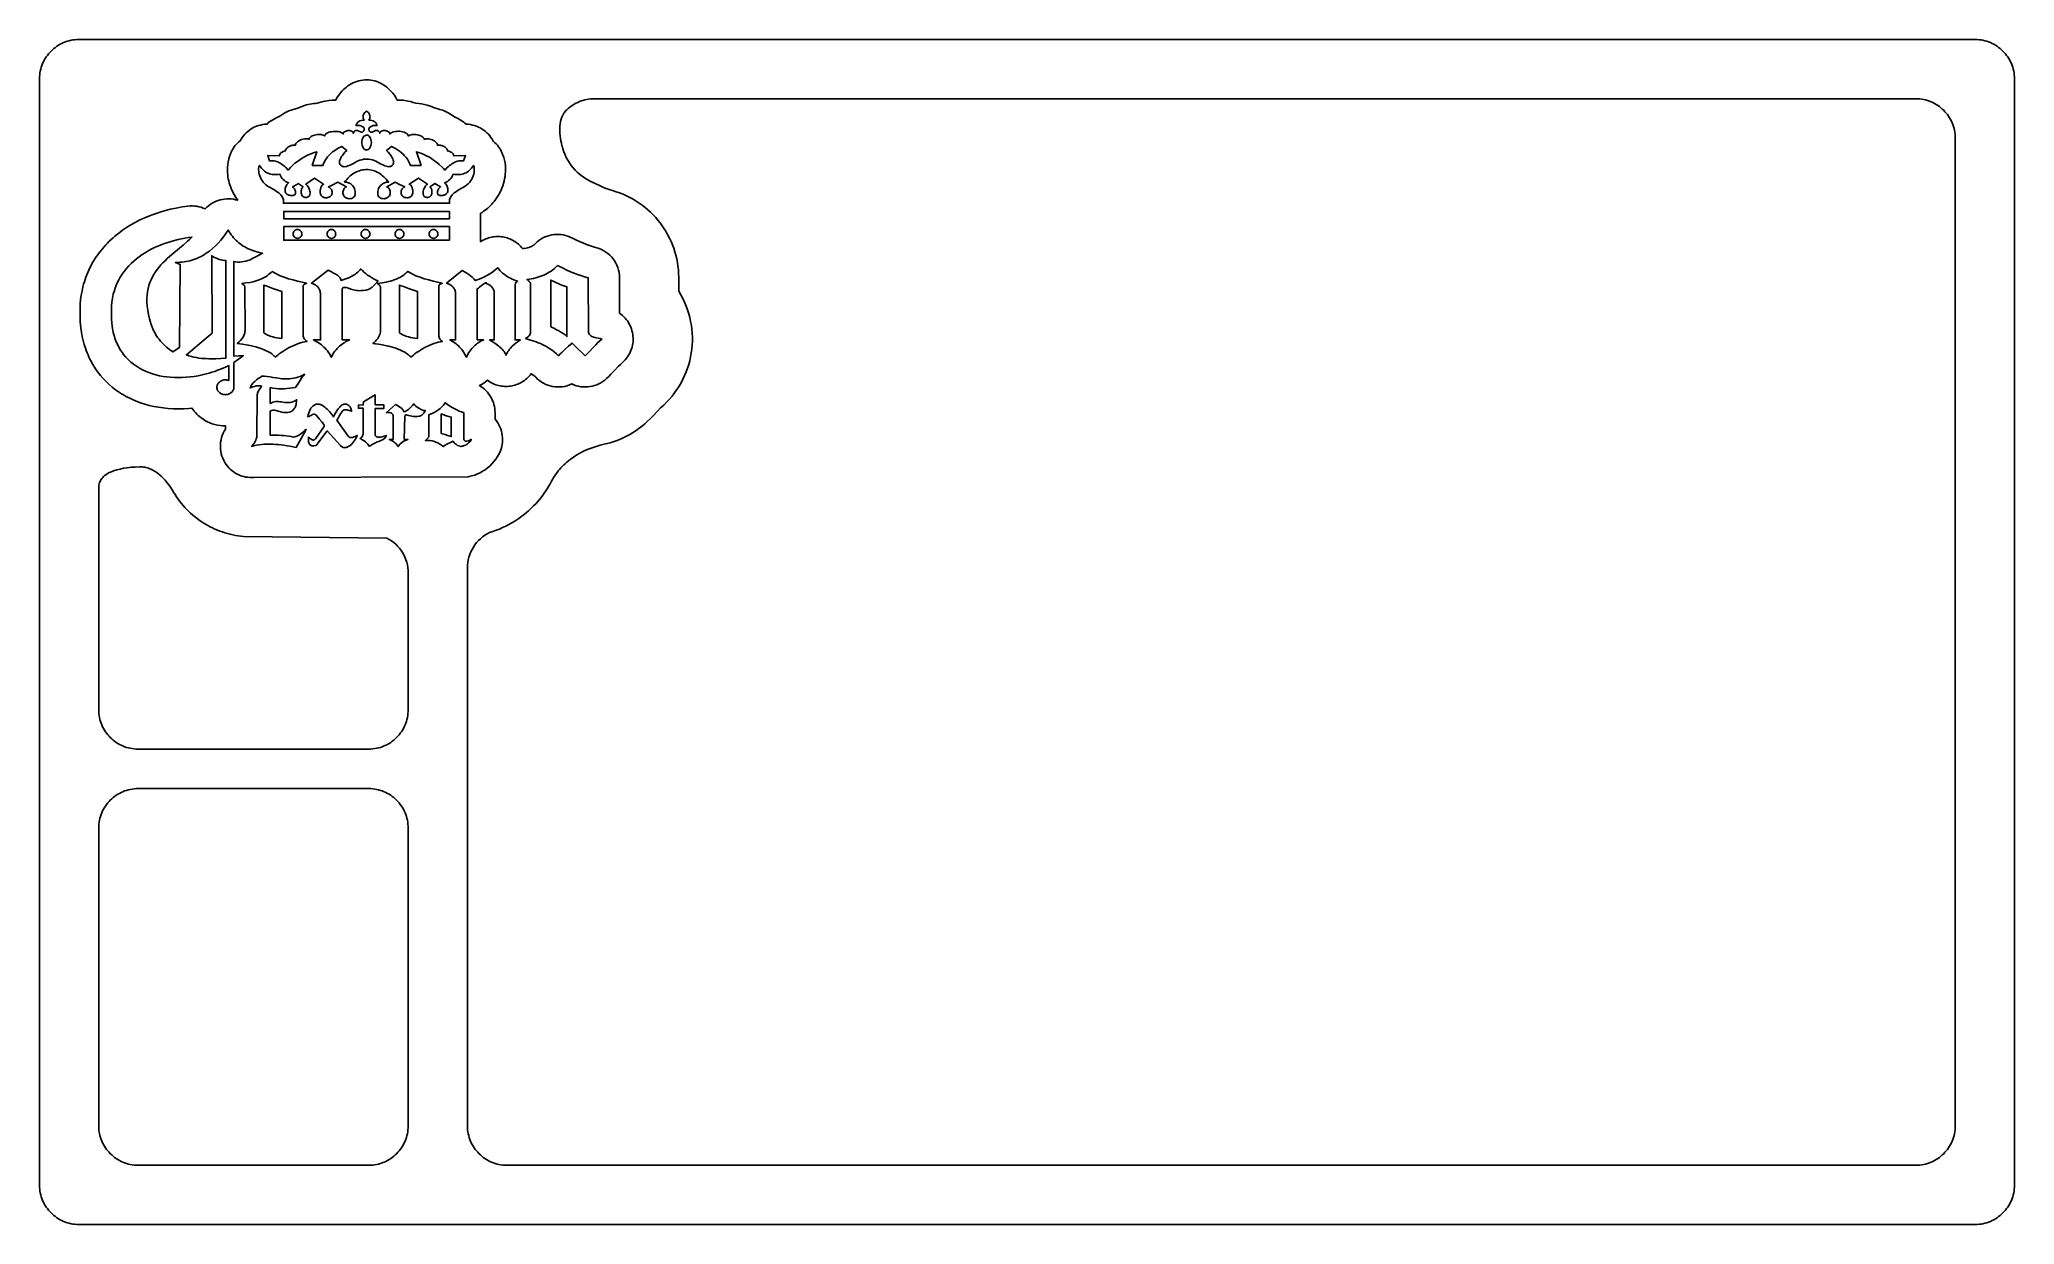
# Model space of a CAD drawing. Extents: x 0 to 500, y 0 to 300.
import ezdxf

# ---------------------------------------------------------------- set-up
doc = ezdxf.new("R2010")
doc.units = 0
doc.layers.add('Nível Padrão', color=18, linetype='CONTINUOUS')

msp = doc.modelspace()

# ---------------------------------------------------------------- linework, layer by layer
at = {"layer": 'Nível Padrão'}
for points in [[(0, 10), (0.01, 9.49), (0.05, 8.98), (0.12, 8.48), (0.2, 7.98), (0.31, 7.5), (0.45, 7.03), (0.61, 6.56), (0.79, 6.11), (0.99, 5.66), (1.21, 5.23), (1.45, 4.81), (1.71, 4.41), (1.99, 4.02), (2.28, 3.64), (2.6, 3.28), (2.93, 2.93), (3.28, 2.6), (3.64, 2.28), (4.02, 1.99), (4.41, 1.71), (4.81, 1.45), (5.23, 1.21), (5.66, 0.99), (6.11, 0.79), (6.56, 0.61), (7.03, 0.45), (7.5, 0.31), (7.98, 0.2), (8.48, 0.12), (8.98, 0.05), (9.49, 0.01), (10, 0), (490, 0), (490.51, 0.01), (491.02, 0.05), (491.52, 0.12), (492.02, 0.2), (492.5, 0.31), (492.97, 0.45), (493.44, 0.61), (493.89, 0.79), (494.34, 0.99), (494.77, 1.21), (495.19, 1.45), (495.59, 1.71), (495.98, 1.99), (496.36, 2.28), (496.72, 2.6), (497.07, 2.93), (497.4, 3.28), (497.72, 3.64), (498.01, 4.02), (498.29, 4.41), (498.55, 4.81), (498.79, 5.23), (499.01, 5.66), (499.21, 6.11), (499.39, 6.56), (499.55, 7.03), (499.69, 7.5), (499.8, 7.98), (499.88, 8.48), (499.95, 8.98), (499.99, 9.49), (500, 10), (500, 290), (499.99, 290.51), (499.95, 291.02), (499.88, 291.52), (499.8, 292.02), (499.69, 292.5), (499.55, 292.97), (499.39, 293.44), (499.21, 293.89), (499.01, 294.34), (498.79, 294.77), (498.55, 295.19), (498.29, 295.59), (498.01, 295.98), (497.72, 296.36), (497.4, 296.72), (497.07, 297.07), (496.72, 297.4), (496.36, 297.72), (495.98, 298.01), (495.59, 298.29), (495.19, 298.55), (494.77, 298.79), (494.34, 299.01), (493.89, 299.21), (493.44, 299.39), (492.97, 299.55), (492.5, 299.69), (492.02, 299.8), (491.52, 299.88), (491.02, 299.95), (490.51, 299.99), (490, 300), (10, 300), (9.49, 299.99), (8.98, 299.95), (8.48, 299.88), (7.98, 299.8), (7.5, 299.69), (7.03, 299.55), (6.56, 299.39), (6.11, 299.21), (5.66, 299.01), (5.23, 298.79), (4.81, 298.55), (4.41, 298.29), (4.02, 298.01), (3.64, 297.72), (3.28, 297.4), (2.93, 297.07), (2.6, 296.72), (2.28, 296.36), (1.99, 295.98), (1.71, 295.59), (1.45, 295.19), (1.21, 294.77), (0.99, 294.34), (0.79, 293.89), (0.61, 293.44), (0.45, 292.97), (0.31, 292.5), (0.2, 292.02), (0.12, 291.52), (0.05, 291.02), (0.01, 290.51), (0, 290), (0, 10)], [(54.22, 189.12), (53.71, 189.1), (53.21, 189.11), (52.71, 189.16), (52.21, 189.24), (51.73, 189.35), (51.25, 189.48), (50.78, 189.65), (50.33, 189.85), (49.89, 190.07), (49.46, 190.32), (49.05, 190.6), (48.65, 190.91), (48.28, 191.24), (47.92, 191.59), (47.59, 191.97), (47.28, 192.38), (46.94, 192.89), (46.64, 193.42), (46.39, 193.97), (46.18, 194.53), (46.02, 195.1), (45.9, 195.68), (45.82, 196.27), (45.79, 196.86), (45.8, 197.45), (45.85, 198.04), (45.95, 198.62), (46.1, 199.2), (46.28, 199.77), (46.52, 200.33), (46.79, 200.87), (47.12, 201.39), (47.12, 202.18), (46.42, 202.2), (45.74, 202.26), (45.06, 202.37), (44.4, 202.52), (43.75, 202.72), (43.11, 202.96), (42.49, 203.24), (41.89, 203.57), (41.31, 203.94), (40.91, 204.22), (40.53, 204.52), (40.16, 204.84), (39.82, 205.17), (39.48, 205.53), (39.17, 205.9), (38.87, 206.28), (38.6, 206.68), (37.79, 206.61), (36.48, 206.53), (35.17, 206.5), (33.86, 206.53), (32.55, 206.6), (31.35, 206.72), (30.15, 206.89), (28.96, 207.11), (27.78, 207.38), (26.66, 207.69), (25.55, 208.05), (24.45, 208.45), (23.38, 208.91), (22.84, 209.17), (22.3, 209.44), (21.78, 209.72), (21.26, 210.02), (20.74, 210.33), (20.24, 210.65), (19.74, 210.99), (19.26, 211.34), (18.43, 211.98), (17.63, 212.66), (16.87, 213.38), (16.14, 214.14), (15.46, 214.93), (14.81, 215.76), (14.2, 216.61), (13.64, 217.5), (13.34, 218.01), (13.05, 218.54), (12.78, 219.07), (12.52, 219.61), (12.28, 220.15), (12.05, 220.7), (11.83, 221.26), (11.63, 221.82), (11.32, 222.79), (11.05, 223.78), (10.82, 224.78), (10.64, 225.79), (10.53, 226.5), (10.49, 226.96), (10.38, 227.87), (10.32, 228.47), (10.3, 228.83), (10.29, 229.19), (10.29, 232.51), (10.3, 233.04), (10.41, 234.14), (10.57, 235.24), (10.77, 236.32), (11.01, 237.4), (11.18, 238.02), (11.36, 238.64), (11.56, 239.25), (11.77, 239.85), (12, 240.45), (12.24, 241.04), (12.5, 241.63), (12.78, 242.21), (13.07, 242.77), (13.37, 243.34), (13.69, 243.89), (14.03, 244.44), (14.38, 244.97), (14.74, 245.5), (15.12, 246.02), (15.51, 246.53), (15.92, 247.03), (16.34, 247.52), (16.77, 248), (17.21, 248.47), (17.67, 248.92), (18.14, 249.37), (18.61, 249.8), (19.1, 250.23), (20.05, 251), (21.04, 251.73), (22.05, 252.41), (23.09, 253.06), (24.25, 253.71), (25.43, 254.31), (26.64, 254.87), (27.87, 255.38), (28.8, 255.73), (29.75, 256.06), (30.7, 256.36), (31.66, 256.64), (33.12, 257.01), (34.6, 257.33), (36.08, 257.6), (37.57, 257.81), (38.13, 257.86), (38.7, 257.87), (39.26, 257.84), (39.81, 257.77), (40.37, 257.66), (40.91, 257.52), (41.44, 257.33), (41.96, 257.11), (42.36, 257.52), (42.79, 257.89), (43.24, 258.24), (43.71, 258.54), (44.2, 258.81), (44.71, 259.05), (45.23, 259.25), (45.76, 259.41), (46.31, 259.53), (46.86, 259.62), (47.41, 259.66), (47.97, 259.67), (48.54, 259.64), (49.1, 259.56), (49.66, 259.45), (50.21, 259.29), (49.71, 260), (49.26, 260.73), (48.86, 261.5), (48.51, 262.28), (48.33, 262.76), (48.17, 263.24), (48.02, 263.73), (47.9, 264.22), (47.79, 264.72), (47.7, 265.22), (47.64, 265.73), (47.59, 266.23), (47.56, 266.94), (47.58, 267.65), (47.64, 268.36), (47.75, 269.07), (47.9, 269.75), (48.09, 270.41), (48.34, 271.07), (48.63, 271.7), (48.84, 272.08), (49.06, 272.44), (49.31, 272.79), (49.57, 273.13), (49.85, 273.46), (50.14, 273.76), (50.46, 274.06), (50.79, 274.33), (51.05, 274.79), (51.34, 275.23), (51.66, 275.65), (52, 276.04), (52.36, 276.41), (52.75, 276.75), (53.16, 277.07), (53.59, 277.36), (54.03, 277.62), (54.5, 277.85), (54.97, 278.05), (55.47, 278.22), (55.97, 278.35), (56.48, 278.46), (57, 278.53), (57.53, 278.56), (57.69, 278.69), (58.01, 278.95), (58.35, 279.2), (58.69, 279.44), (59.04, 279.66), (59.41, 279.86), (59.78, 280.05), (60.16, 280.23), (60.54, 280.39), (61.12, 280.8), (61.61, 281.12), (62.11, 281.41), (62.63, 281.67), (63.16, 281.9), (63.71, 282.11), (64.26, 282.3), (64.82, 282.45), (65.39, 282.58), (66.03, 282.88), (66.68, 283.14), (67.13, 283.29), (67.57, 283.42), (68.03, 283.53), (68.48, 283.63), (68.94, 283.71), (69.4, 283.77), (69.87, 283.82), (70.33, 283.84), (70.88, 284.04), (71.44, 284.2), (71.88, 284.31), (72.32, 284.4), (73.21, 284.54), (74.1, 284.62), (74.55, 284.64), (75, 284.64), (75.23, 285.06), (75.47, 285.47), (75.74, 285.87), (76.02, 286.25), (76.32, 286.61), (76.64, 286.97), (76.98, 287.3), (77.33, 287.62), (77.7, 287.94), (78.09, 288.23), (78.5, 288.51), (78.91, 288.76), (79.38, 289), (79.85, 289.21), (80.34, 289.39), (80.83, 289.53), (81.33, 289.64), (81.84, 289.72), (82.34, 289.77), (82.85, 289.78), (83.36, 289.76), (83.87, 289.71), (84.37, 289.62), (84.87, 289.5), (85.36, 289.35), (85.84, 289.17), (86.31, 288.95), (86.77, 288.71), (87.37, 288.33), (87.93, 287.91), (88.46, 287.45), (88.96, 286.96), (89.42, 286.43), (89.84, 285.87), (90.22, 285.28), (90.56, 284.66), (91.06, 284.66), (91.56, 284.65), (92.04, 284.61), (92.51, 284.55), (93.21, 284.43), (93.91, 284.28), (94.59, 284.08), (95.26, 283.85), (96, 283.8), (96.72, 283.7), (97.45, 283.57), (98.16, 283.39), (98.69, 283.23), (99.21, 283.04), (99.73, 282.82), (100.23, 282.58), (100.62, 282.5), (101.35, 282.31), (102.07, 282.07), (102.76, 281.78), (103.45, 281.46), (103.88, 281.21), (104.3, 280.95), (104.71, 280.67), (105.11, 280.36), (105.19, 280.33), (105.58, 280.16), (105.96, 279.98), (106.33, 279.78), (106.69, 279.56), (107.04, 279.33), (107.39, 279.09), (107.72, 278.83), (108.04, 278.56), (108.58, 278.53), (109.11, 278.46), (109.63, 278.35), (110.14, 278.21), (110.63, 278.04), (111.12, 277.84), (111.58, 277.61), (112.03, 277.34), (112.46, 277.05), (112.88, 276.73), (113.27, 276.38), (113.63, 276.01), (113.98, 275.61), (114.29, 275.18), (114.58, 274.74), (114.85, 274.27), (115.22, 273.94), (115.58, 273.59), (115.91, 273.22), (116.22, 272.83), (116.46, 272.48), (116.68, 272.12), (116.88, 271.76), (117.07, 271.38), (117.33, 270.75), (117.55, 270.1), (117.72, 269.44), (117.85, 268.77), (117.94, 268.05), (117.98, 267.33), (117.98, 266.61), (117.93, 265.89), (117.85, 265.29), (117.75, 264.7), (117.62, 264.11), (117.47, 263.52), (117.28, 262.95), (117.08, 262.38), (116.84, 261.83), (116.58, 261.28), (116.36, 260.88), (116.14, 260.48), (115.9, 260.09), (115.64, 259.71), (115.37, 259.34), (115.09, 258.98), (114.8, 258.63), (114.5, 258.29), (114.18, 257.97), (113.85, 257.65), (113.52, 257.34), (113.17, 257.05), (112.81, 256.77), (112.44, 256.5), (112.06, 256.24), (111.67, 256), (111.67, 254.6), (111.65, 254.11), (111.61, 253.62), (111.65, 253.12), (111.67, 252.63), (111.67, 249.17), (111.66, 248.78), (111.99, 248.99), (112.32, 249.18), (112.66, 249.35), (113, 249.5), (113.35, 249.64), (113.7, 249.76), (114.06, 249.86), (114.42, 249.95), (114.78, 250.01), (115.14, 250.06), (115.5, 250.1), (115.87, 250.11), (116.23, 250.11), (116.59, 250.1), (116.96, 250.06), (117.31, 250.01), (117.67, 249.95), (118.02, 249.87), (118.37, 249.77), (118.72, 249.65), (119.06, 249.52), (119.39, 249.38), (119.72, 249.21), (120.04, 249.04), (120.36, 248.84), (120.66, 248.63), (120.96, 248.41), (121.25, 248.17), (121.53, 247.92), (121.79, 247.65), (122.05, 247.36), (122.29, 247.06), (122.7, 247.11), (123.17, 247.19), (123.64, 247.29), (124.09, 247.43), (124.52, 247.6), (124.73, 247.71), (124.93, 247.83), (125.12, 247.96), (125.3, 248.11), (125.53, 248.34), (125.98, 248.75), (126.45, 249.12), (126.94, 249.46), (127.46, 249.75), (127.99, 250.01), (128.54, 250.22), (129.1, 250.39), (129.67, 250.52), (130.25, 250.6), (130.83, 250.65), (131.42, 250.65), (132, 250.6), (132.59, 250.51), (133.17, 250.38), (133.75, 250.2), (134.31, 249.98), (134.97, 249.69), (135.96, 249.2), (136.74, 248.83), (137.53, 248.49), (138.51, 248.09), (139.51, 247.75), (140.29, 247.51), (141.07, 247.28), (141.69, 247.08), (142.29, 246.83), (142.86, 246.53), (143.4, 246.19), (143.91, 245.81), (144.38, 245.39), (144.82, 244.94), (145.22, 244.46), (145.57, 243.94), (145.89, 243.4), (146.17, 242.83), (146.4, 242.24), (146.58, 241.63), (146.71, 241), (146.8, 240.36), (146.82, 239.71), (146.86, 230.69), (147.24, 230.41), (147.59, 230.11), (147.93, 229.8), (148.25, 229.47), (148.55, 229.12), (148.83, 228.75), (149.08, 228.37), (149.31, 227.97), (149.52, 227.57), (149.7, 227.15), (149.87, 226.72), (150, 226.28), (150.11, 225.83), (150.19, 225.38), (150.25, 224.91), (150.28, 224.45), (150.28, 223.98), (150.26, 223.51), (150.21, 223.05), (150.13, 222.6), (150.02, 222.15), (149.89, 221.71), (149.74, 221.28), (149.56, 220.86), (149.36, 220.45), (149.13, 220.05), (148.88, 219.67), (148.61, 219.3), (148.31, 218.94), (148, 218.61), (147.66, 218.29), (147.3, 217.98), (147.05, 217.76), (146.53, 217.24), (145.54, 216.19), (144.65, 215.25), (144.11, 214.7), (143.56, 214.18), (143.1, 213.78), (142.62, 213.42), (142.12, 213.1), (141.6, 212.82), (141.06, 212.58), (140.51, 212.39), (139.94, 212.23), (139.37, 212.12), (138.79, 212.05), (138.21, 212.03), (137.62, 212.04), (137.04, 212.1), (136.45, 212.21), (135.88, 212.36), (135.31, 212.55), (134.75, 212.79), (134.17, 212.54), (133.57, 212.34), (132.96, 212.19), (132.35, 212.09), (131.74, 212.03), (131.13, 212.03), (130.52, 212.07), (129.91, 212.16), (129.32, 212.3), (128.73, 212.48), (128.16, 212.7), (127.61, 212.97), (127.08, 213.29), (126.57, 213.65), (126.08, 214.05), (125.63, 214.5), (125.45, 214.67), (125.27, 214.83), (124.87, 215.11), (124.45, 215.37), (124.2, 215.05), (123.93, 214.74), (123.66, 214.45), (123.37, 214.18), (123.07, 213.93), (122.76, 213.69), (122.45, 213.47), (122.12, 213.27), (121.78, 213.08), (121.44, 212.91), (121.09, 212.76), (120.74, 212.62), (120.37, 212.51), (120.01, 212.41), (119.64, 212.32), (119.27, 212.26), (118.89, 212.21), (118.51, 212.18), (118.13, 212.17), (117.75, 212.18), (117.37, 212.2), (116.99, 212.25), (116.62, 212.31), (116.24, 212.39), (115.87, 212.49), (115.5, 212.61), (115.14, 212.75), (114.78, 212.9), (114.42, 213.08), (114.08, 213.27), (113.74, 213.49), (113.4, 213.72), (112.94, 213.32), (112.45, 212.97), (111.93, 212.65), (111.39, 212.37), (111.83, 212.09), (112.26, 211.79), (112.66, 211.46), (113.03, 211.1), (113.38, 210.73), (113.7, 210.33), (114, 209.91), (114.27, 209.48), (114.51, 209.03), (114.72, 208.56), (114.9, 208.08), (115.05, 207.59), (115.17, 207.09), (115.26, 206.58), (115.31, 206.06), (115.33, 205.53), (115.33, 203.9), (115.69, 203.44), (116.02, 202.96), (116.31, 202.46), (116.56, 201.95), (116.77, 201.42), (116.94, 200.87), (117.07, 200.32), (117.16, 199.76), (117.21, 199.2), (117.23, 198.63), (117.2, 198.07), (117.13, 197.5), (117.02, 196.94), (116.86, 196.38), (116.67, 195.84), (116.43, 195.3), (116.2, 194.86), (115.95, 194.44), (115.52, 193.78), (115.04, 193.16), (114.53, 192.57), (113.97, 192.02), (113.41, 191.53), (112.81, 191.09), (112.19, 190.68), (111.55, 190.32), (110.88, 190.01), (110.2, 189.74), (109.49, 189.51), (108.77, 189.33), (108.51, 189.28), (54.22, 189.12)], [(108.34, 25), (108.34, 166.2), (108.36, 166.91), (108.44, 167.62), (108.56, 168.31), (108.73, 168.98), (108.95, 169.64), (109.21, 170.28), (109.51, 170.9), (109.86, 171.5), (110.25, 172.07), (110.67, 172.62), (111.13, 173.13), (111.63, 173.62), (112.16, 174.07), (112.73, 174.48), (113.33, 174.86), (113.96, 175.19), (114.8, 175.46), (115.63, 175.75), (116.45, 176.07), (117.25, 176.42), (118.04, 176.8), (118.82, 177.2), (119.59, 177.63), (120.33, 178.08), (121.07, 178.56), (121.78, 179.06), (122.48, 179.59), (123.17, 180.14), (123.83, 180.71), (124.48, 181.31), (125.1, 181.93), (125.71, 182.57), (126.15, 183.06), (126.58, 183.57), (126.99, 184.09), (127.4, 184.61), (127.79, 185.15), (128.16, 185.7), (128.53, 186.26), (128.88, 186.82), (129.26, 187.49), (129.63, 188.16), (129.88, 188.63), (130.15, 189.08), (130.43, 189.52), (130.72, 189.95), (131.03, 190.37), (131.35, 190.78), (131.68, 191.18), (132.02, 191.57), (132.38, 191.95), (132.75, 192.31), (133.13, 192.67), (133.52, 193.01), (134.33, 193.67), (135.17, 194.28), (136.06, 194.84), (136.97, 195.36), (137.91, 195.84), (138.89, 196.27), (139.88, 196.66), (140.9, 197), (141.93, 197.29), (142.98, 197.54), (143.74, 197.72), (144.49, 197.92), (145.23, 198.15), (145.96, 198.4), (146.69, 198.68), (147.4, 198.98), (148.1, 199.31), (148.79, 199.65), (149.47, 200.03), (150.14, 200.42), (150.79, 200.84), (151.43, 201.27), (152.05, 201.74), (152.66, 202.22), (153.26, 202.72), (153.83, 203.25), (154.65, 204.03), (155.45, 204.84), (156.56, 206.01), (157.23, 206.74), (158.02, 207.44), (158.77, 208.17), (159.48, 208.93), (160.15, 209.72), (160.78, 210.53), (161.37, 211.36), (161.92, 212.22), (162.43, 213.09), (162.9, 213.99), (163.33, 214.9), (163.71, 215.83), (164.06, 216.77), (164.36, 217.72), (164.62, 218.69), (164.84, 219.66), (165.01, 220.64), (165.15, 221.63), (165.23, 222.63), (165.28, 223.62), (165.28, 224.63), (165.24, 225.63), (165.16, 226.63), (165.03, 227.62), (164.85, 228.62), (164.64, 229.61), (164.37, 230.59), (164.06, 231.56), (163.71, 232.53), (163.31, 233.48), (162.87, 234.42), (162.37, 235.35), (161.84, 236.26), (161.82, 239.76), (161.8, 240.72), (161.74, 241.67), (161.64, 242.61), (161.5, 243.54), (161.32, 244.46), (161.11, 245.36), (160.86, 246.26), (160.58, 247.14), (160.26, 248), (159.91, 248.85), (159.52, 249.69), (159.11, 250.5), (158.66, 251.3), (158.18, 252.08), (157.67, 252.84), (157.13, 253.57), (156.56, 254.29), (155.96, 254.98), (155.34, 255.65), (154.69, 256.29), (154.01, 256.91), (153.31, 257.5), (152.58, 258.06), (151.83, 258.6), (151.06, 259.11), (150.26, 259.58), (149.44, 260.02), (148.6, 260.44), (147.74, 260.82), (146.86, 261.16), (145.96, 261.47), (145.04, 261.75), (144.5, 261.9), (143.97, 262.07), (143.4, 262.29), (142.45, 262.72), (141.59, 263.14), (140.87, 263.48), (140.14, 263.8), (140.09, 263.82), (139.37, 264.16), (138.67, 264.53), (138, 264.94), (137.36, 265.39), (136.74, 265.87), (136.16, 266.39), (135.61, 266.94), (135.09, 267.52), (134.6, 268.13), (134.16, 268.76), (133.74, 269.43), (133.37, 270.11), (133.04, 270.82), (132.74, 271.55), (132.49, 272.31), (132.28, 273.07), (132.27, 273.1), (132.13, 273.72), (132.01, 274.34), (131.9, 274.97), (131.82, 275.6), (131.76, 276.23), (131.72, 276.85), (131.72, 277.46), (131.75, 278.07), (131.81, 278.66), (131.92, 279.24), (132.06, 279.8), (132.25, 280.33), (132.48, 280.84), (132.76, 281.33), (132.92, 281.56), (133.1, 281.78), (133.29, 281.99), (133.49, 282.2), (133.85, 282.53), (134.22, 282.84), (134.6, 283.13), (135, 283.4), (135.4, 283.65), (135.82, 283.88), (136.25, 284.09), (136.69, 284.27), (137.13, 284.44), (137.59, 284.59), (138.05, 284.71), (138.51, 284.82), (138.99, 284.9), (139.46, 284.95), (139.94, 284.99), (140.43, 285), (475, 285), (475.51, 284.99), (476.02, 284.95), (476.52, 284.88), (477.02, 284.8), (477.5, 284.69), (477.97, 284.55), (478.44, 284.39), (478.89, 284.21), (479.34, 284.01), (479.77, 283.79), (480.19, 283.55), (480.59, 283.29), (480.98, 283.01), (481.36, 282.72), (481.72, 282.4), (482.07, 282.07), (482.4, 281.72), (482.72, 281.36), (483.01, 280.98), (483.29, 280.59), (483.55, 280.19), (483.79, 279.77), (484.01, 279.34), (484.21, 278.89), (484.39, 278.44), (484.55, 277.97), (484.69, 277.5), (484.8, 277.02), (484.88, 276.52), (484.95, 276.02), (484.99, 275.51), (485, 275), (485, 25), (484.99, 24.49), (484.95, 23.98), (484.88, 23.48), (484.8, 22.98), (484.69, 22.5), (484.55, 22.03), (484.39, 21.56), (484.21, 21.11), (484.01, 20.66), (483.79, 20.23), (483.55, 19.81), (483.29, 19.41), (483.01, 19.02), (482.72, 18.64), (482.4, 18.28), (482.07, 17.93), (481.72, 17.6), (481.36, 17.28), (480.98, 16.99), (480.59, 16.71), (480.19, 16.45), (479.77, 16.21), (479.34, 15.99), (478.89, 15.79), (478.44, 15.61), (477.97, 15.45), (477.5, 15.31), (477.02, 15.2), (476.52, 15.12), (476.02, 15.05), (475.51, 15.01), (475, 15), (118.34, 15), (117.82, 15.01), (117.32, 15.05), (116.82, 15.12), (116.32, 15.2), (115.84, 15.31), (115.36, 15.45), (114.9, 15.61), (114.45, 15.79), (114, 15.99), (113.57, 16.21), (113.15, 16.45), (112.75, 16.71), (112.36, 16.99), (111.98, 17.28), (111.61, 17.6), (111.27, 17.93), (110.94, 18.28), (110.62, 18.64), (110.33, 19.02), (110.05, 19.41), (109.79, 19.81), (109.55, 20.23), (109.32, 20.66), (109.12, 21.11), (108.95, 21.56), (108.79, 22.03), (108.65, 22.5), (108.54, 22.98), (108.45, 23.48), (108.39, 23.98), (108.35, 24.49), (108.34, 25)], [(99.77, 269.49), (100.5, 268.95), (101.22, 268.35), (101.94, 267.69), (102.29, 267.33), (102.64, 266.95), (103.23, 267.56), (103.52, 267.83), (103.81, 268.08), (104.11, 268.31), (104.4, 268.52), (104.69, 268.71), (104.98, 268.87), (105.28, 269.01), (105.57, 269.12), (105.86, 269.21), (106.15, 269.27), (106.45, 269.31), (106.74, 269.32), (107.03, 269.3), (107.32, 269.25), (107.81, 270.66), (104.89, 270.56), (104.81, 270.81), (104.7, 271.02), (104.56, 271.21), (104.37, 271.37), (104.16, 271.51), (103.9, 271.63), (103.61, 271.72), (103.28, 271.78), (103.25, 271.95), (103.2, 272.12), (103.12, 272.27), (103.02, 272.42), (102.9, 272.56), (102.75, 272.69), (102.59, 272.8), (102.42, 272.91), (102.23, 273), (102.04, 273.08), (101.83, 273.14), (101.62, 273.19), (101.41, 273.22), (101.2, 273.23), (100.99, 273.22), (100.79, 273.2), (100.77, 273.38), (100.71, 273.55), (100.62, 273.72), (100.5, 273.88), (100.35, 274.04), (100.17, 274.19), (99.98, 274.33), (99.77, 274.46), (99.47, 274.6), (99.15, 274.71), (98.84, 274.8), (98.52, 274.86), (98.22, 274.88), (97.93, 274.87), (97.66, 274.81), (97.43, 274.71), (97.4, 274.82), (97.35, 274.92), (97.22, 275.11), (97.04, 275.29), (96.81, 275.45), (96.56, 275.59), (96.27, 275.7), (95.96, 275.8), (95.64, 275.87), (95.31, 275.92), (94.98, 275.95), (94.66, 275.95), (94.35, 275.92), (94.06, 275.87), (93.79, 275.79), (93.57, 275.68), (93.38, 275.54), (93.36, 275.66), (93.31, 275.78), (93.25, 275.89), (93.17, 276), (93.06, 276.1), (92.94, 276.2), (92.66, 276.37), (92.33, 276.51), (91.95, 276.62), (91.55, 276.7), (91.14, 276.76), (90.75, 276.76), (90.38, 276.74), (90.02, 276.7), (89.68, 276.63), (89.37, 276.54), (89.1, 276.41), (88.87, 276.26), (88.78, 276.17), (88.7, 276.07), (88.7, 276.15), (88.69, 276.23), (88.64, 276.38), (88.53, 276.52), (88.38, 276.64), (88.19, 276.74), (87.99, 276.83), (87.76, 276.89), (87.52, 276.93), (87.28, 276.95), (87.05, 276.94), (86.82, 276.9), (86.62, 276.83), (86.45, 276.73), (86.31, 276.6), (86.25, 276.52), (86.21, 276.43), (86.18, 276.33), (86.16, 276.22), (86.04, 276.53), (85.9, 276.75), (85.75, 276.9), (85.59, 276.97), (85.42, 277), (85.25, 276.98), (85.07, 276.93), (84.89, 276.85), (84.53, 276.68), (84.35, 276.6), (84.18, 276.55), (84.02, 276.52), (83.86, 276.54), (83.71, 276.62), (83.58, 276.76), (83.47, 276.93), (83.41, 277.09), (83.39, 277.25), (83.4, 277.4), (83.45, 277.54), (83.53, 277.68), (83.64, 277.8), (83.77, 277.91), (83.93, 278), (84.11, 278.09), (84.3, 278.15), (84.51, 278.2), (84.73, 278.24), (84.96, 278.25), (85.19, 278.24), (85.43, 278.22), (85.4, 278.38), (85.34, 278.53), (85.28, 278.67), (85.2, 278.8), (85.11, 278.92), (85, 279.04), (84.88, 279.14), (84.75, 279.23), (84.46, 279.38), (84.14, 279.49), (83.77, 279.56), (83.38, 279.58), (83.5, 279.76), (83.58, 279.93), (83.64, 280.11), (83.67, 280.28), (83.68, 280.45), (83.67, 280.61), (83.63, 280.77), (83.58, 280.93), (83.52, 281.08), (83.44, 281.22), (83.25, 281.48), (83.03, 281.7), (82.8, 281.88), (82.66, 281.78), (82.55, 281.68), (82.35, 281.5), (82.17, 281.28), (82.03, 281.03), (81.94, 280.76), (81.92, 280.62), (81.91, 280.47), (81.91, 280.33), (81.94, 280.18), (81.98, 280.03), (82.04, 279.88), (82.11, 279.73), (82.21, 279.58), (81.82, 279.56), (81.46, 279.49), (81.13, 279.38), (80.84, 279.23), (80.71, 279.14), (80.59, 279.04), (80.49, 278.92), (80.4, 278.8), (80.32, 278.67), (80.25, 278.53), (80.2, 278.38), (80.16, 278.22), (80.41, 278.24), (80.65, 278.25), (80.88, 278.24), (81.11, 278.2), (81.32, 278.15), (81.51, 278.09), (81.69, 278), (81.84, 277.91), (81.97, 277.8), (82.08, 277.68), (82.16, 277.54), (82.2, 277.4), (82.21, 277.25), (82.19, 277.09), (82.12, 276.93), (82.02, 276.76), (81.88, 276.62), (81.74, 276.54), (81.58, 276.52), (81.42, 276.55), (81.24, 276.6), (81.07, 276.68), (80.71, 276.85), (80.53, 276.93), (80.35, 276.98), (80.18, 277), (80.01, 276.97), (79.85, 276.9), (79.7, 276.75), (79.56, 276.53), (79.43, 276.22), (79.42, 276.33), (79.39, 276.43), (79.34, 276.52), (79.29, 276.6), (79.15, 276.73), (78.98, 276.83), (78.77, 276.9), (78.55, 276.94), (78.31, 276.95), (78.07, 276.93), (77.84, 276.89), (77.61, 276.83), (77.4, 276.74), (77.22, 276.64), (77.07, 276.52), (76.96, 276.38), (76.9, 276.23), (76.89, 276.15), (76.9, 276.07), (76.8, 276.19), (76.69, 276.29), (76.56, 276.38), (76.41, 276.46), (76.06, 276.59), (75.67, 276.68), (75.24, 276.73), (74.8, 276.74), (74.36, 276.71), (73.92, 276.66), (73.59, 276.59), (73.27, 276.5), (72.99, 276.39), (72.74, 276.26), (72.53, 276.11), (72.37, 275.94), (72.27, 275.75), (72.23, 275.64), (72.22, 275.54), (72.04, 275.68), (71.81, 275.79), (71.56, 275.87), (71.27, 275.92), (70.96, 275.95), (70.64, 275.95), (70.31, 275.92), (69.98, 275.87), (69.66, 275.8), (69.35, 275.7), (69.07, 275.59), (68.81, 275.45), (68.59, 275.29), (68.41, 275.11), (68.29, 274.92), (68.24, 274.82), (68.22, 274.71), (68.07, 274.78), (67.9, 274.83), (67.73, 274.87), (67.54, 274.88), (67.35, 274.88), (67.16, 274.87), (66.76, 274.79), (66.36, 274.67), (65.97, 274.5), (65.61, 274.3), (65.29, 274.07), (65.09, 273.85), (64.93, 273.63), (64.82, 273.42), (64.76, 273.2), (64.56, 273.22), (64.36, 273.23), (64.16, 273.22), (63.95, 273.19), (63.75, 273.14), (63.55, 273.08), (63.35, 273), (63.17, 272.91), (62.99, 272.8), (62.83, 272.69), (62.68, 272.56), (62.56, 272.42), (62.45, 272.27), (62.36, 272.12), (62.3, 271.95), (62.27, 271.78), (61.96, 271.72), (61.68, 271.63), (61.43, 271.51), (61.22, 271.37), (61.04, 271.21), (60.89, 271.02), (60.78, 270.81), (60.71, 270.56), (57.78, 270.66), (58.27, 269.25), (58.56, 269.3), (58.86, 269.32), (59.15, 269.31), (59.44, 269.27), (59.73, 269.21), (60.03, 269.12), (60.32, 269.01), (60.61, 268.87), (60.9, 268.71), (61.2, 268.52), (61.49, 268.31), (61.78, 268.08), (62.07, 267.83), (62.37, 267.56), (62.95, 266.95), (63.51, 267.56), (64.09, 268.12), (64.68, 268.66), (65.29, 269.15), (65.88, 269.56), (66.47, 269.93), (67.07, 270.28), (67.68, 270.61), (68.29, 270.9), (68.91, 271.16), (69.53, 271.39), (70.17, 271.59), (69.05, 268.12), (71.73, 268.12), (71.91, 268.6), (72.12, 269.06), (72.36, 269.49), (72.63, 269.89), (72.92, 270.27), (73.23, 270.63), (73.57, 270.97), (73.92, 271.29), (74.2, 271.53), (74.5, 271.75), (75.12, 272.18), (75.8, 272.58), (76.51, 272.95), (77.78, 271.93), (77.33, 271.45), (76.88, 270.91), (76.67, 270.63), (76.48, 270.34), (76.31, 270.05), (76.17, 269.76), (76.06, 269.48), (75.98, 269.21), (75.95, 268.95), (75.97, 268.7), (76.03, 268.47), (76.09, 268.36), (76.16, 268.26), (76.25, 268.17), (76.35, 268.08), (76.47, 268), (76.61, 267.93), (76.74, 267.87), (76.88, 267.83), (77.03, 267.8), (77.17, 267.79), (77.47, 267.81), (77.77, 267.88), (78.09, 267.98), (78.42, 268.13), (79.12, 268.48), (79.88, 268.88), (80.28, 269.08), (80.7, 269.27), (81.13, 269.43), (81.59, 269.57), (82.06, 269.67), (82.55, 269.73), (82.8, 269.73), (83.31, 269.71), (83.8, 269.63), (84.27, 269.5), (84.73, 269.35), (85.16, 269.17), (85.58, 268.97), (86.37, 268.56), (87.1, 268.18), (87.44, 268.02), (87.78, 267.9), (88.1, 267.82), (88.4, 267.8), (88.55, 267.81), (88.7, 267.83), (88.85, 267.87), (88.99, 267.93), (89.13, 268), (89.25, 268.08), (89.35, 268.17), (89.44, 268.26), (89.51, 268.36), (89.56, 268.47), (89.63, 268.7), (89.65, 268.95), (89.62, 269.21), (89.54, 269.48), (89.44, 269.76), (89.29, 270.05), (89.13, 270.34), (88.94, 270.63), (88.74, 270.91), (88.3, 271.45), (87.87, 271.93), (89.14, 272.95), (89.65, 272.69), (90.15, 272.4), (90.65, 272.08), (91.14, 271.73), (91.6, 271.37), (92.03, 270.99), (92.43, 270.58), (92.8, 270.15), (93.13, 269.69), (93.43, 269.2), (93.69, 268.68), (93.92, 268.12), (96.6, 268.12), (95.43, 271.59), (95.99, 271.41), (96.54, 271.21), (97.09, 270.99), (97.63, 270.74), (98.17, 270.47), (98.7, 270.17), (99.24, 269.84), (99.77, 269.49)], [(82.55, 272.07), (82.66, 272.05), (82.8, 272.03), (82.92, 272.04), (83.05, 272.07), (83.16, 272.11), (83.28, 272.18), (83.38, 272.26), (83.48, 272.36), (83.66, 272.59), (83.81, 272.88), (83.92, 273.2), (83.99, 273.55), (84.02, 273.93), (83.99, 274.3), (83.92, 274.66), (83.81, 274.98), (83.66, 275.26), (83.48, 275.5), (83.38, 275.59), (83.28, 275.68), (83.16, 275.74), (83.05, 275.79), (82.92, 275.82), (82.8, 275.83), (82.73, 275.82), (82.66, 275.8), (82.55, 275.73), (82.45, 275.7), (82.34, 275.65), (82.15, 275.51), (81.99, 275.33), (81.85, 275.1), (81.73, 274.85), (81.65, 274.56), (81.6, 274.25), (81.58, 273.93), (81.6, 273.6), (81.65, 273.29), (81.73, 273.01), (81.85, 272.74), (81.99, 272.51), (82.15, 272.32), (82.34, 272.17), (82.55, 272.07)], [(99.77, 263.31), (100.11, 263.55), (101.52, 262.67), (101.41, 262.59), (101.29, 262.47), (101.17, 262.33), (101.05, 262.16), (100.95, 261.97), (100.86, 261.78), (100.79, 261.58), (100.75, 261.38), (100.74, 261.19), (100.77, 261.01), (100.84, 260.85), (100.97, 260.71), (101.14, 260.6), (101.38, 260.53), (101.68, 260.51), (102.06, 260.53), (102.25, 260.56), (102.43, 260.6), (102.59, 260.66), (102.74, 260.73), (102.87, 260.8), (102.98, 260.89), (103.08, 260.98), (103.16, 261.08), (103.29, 261.29), (103.37, 261.53), (103.4, 261.78), (103.4, 262.04), (103.36, 262.3), (103.29, 262.56), (103.2, 262.8), (103.09, 263.04), (102.96, 263.25), (102.83, 263.43), (102.69, 263.58), (102.55, 263.7), (102.92, 263.86), (103.26, 264.05), (103.57, 264.27), (103.86, 264.52), (104.12, 264.81), (104.36, 265.13), (104.56, 265.49), (104.74, 265.89), (105.14, 265.84), (105.53, 265.81), (105.91, 265.8), (106.28, 265.82), (106.64, 265.86), (106.99, 265.92), (107.34, 266.01), (107.67, 266.13), (107.98, 266.28), (108.29, 266.45), (108.59, 266.66), (108.87, 266.89), (109.14, 267.15), (109.39, 267.45), (109.63, 267.77), (109.86, 268.13), (109.96, 267.91), (110.03, 267.64), (110.07, 267.34), (110.08, 267.01), (110.06, 266.65), (110.01, 266.28), (109.92, 265.89), (109.8, 265.49), (109.64, 265.08), (109.44, 264.68), (109.2, 264.29), (108.91, 263.91), (108.59, 263.55), (108.21, 263.21), (107.79, 262.9), (107.32, 262.62), (106.41, 262.12), (106, 261.88), (105.62, 261.63), (105.28, 261.39), (104.98, 261.15), (104.71, 260.91), (104.47, 260.67), (104.27, 260.42), (104.1, 260.17), (103.97, 259.91), (103.87, 259.65), (103.8, 259.39), (103.77, 259.11), (103.78, 258.82), (103.81, 258.53), (99.77, 258.53), (91.14, 258.58), (82.8, 258.58), (82.55, 258.58), (73.92, 258.58), (65.29, 258.53), (61.73, 258.53), (61.77, 258.82), (61.77, 259.11), (61.74, 259.39), (61.68, 259.65), (61.58, 259.91), (61.45, 260.17), (61.28, 260.42), (61.08, 260.67), (60.84, 260.91), (60.57, 261.15), (60.26, 261.39), (59.92, 261.63), (59.55, 261.88), (59.14, 262.12), (58.22, 262.62), (57.75, 262.9), (57.33, 263.21), (56.96, 263.55), (56.63, 263.91), (56.35, 264.29), (56.11, 264.68), (55.91, 265.08), (55.75, 265.49), (55.62, 265.89), (55.54, 266.28), (55.49, 266.65), (55.47, 267.01), (55.48, 267.34), (55.52, 267.64), (55.59, 267.91), (55.69, 268.13), (55.92, 267.77), (56.17, 267.45), (56.43, 267.15), (56.7, 266.89), (56.98, 266.66), (57.28, 266.45), (57.59, 266.28), (57.91, 266.13), (58.24, 266.01), (58.58, 265.92), (58.93, 265.86), (59.29, 265.82), (59.67, 265.8), (60.05, 265.81), (60.45, 265.84), (60.86, 265.89), (61.02, 265.49), (61.21, 265.13), (61.44, 264.81), (61.7, 264.52), (61.99, 264.27), (62.31, 264.05), (62.66, 263.86), (63.05, 263.7), (62.91, 263.58), (62.77, 263.43), (62.63, 263.25), (62.5, 263.04), (62.39, 262.8), (62.29, 262.56), (62.22, 262.3), (62.17, 262.04), (62.16, 261.78), (62.19, 261.53), (62.27, 261.29), (62.39, 261.08), (62.47, 260.98), (62.57, 260.89), (62.68, 260.8), (62.81, 260.73), (62.95, 260.66), (63.11, 260.6), (63.29, 260.56), (63.49, 260.53), (63.87, 260.51), (64.18, 260.53), (64.43, 260.6), (64.61, 260.71), (64.74, 260.85), (64.81, 261.01), (64.85, 261.19), (64.84, 261.38), (64.8, 261.58), (64.74, 261.78), (64.65, 261.97), (64.54, 262.16), (64.43, 262.33), (64.31, 262.47), (64.19, 262.59), (64.07, 262.67), (65.29, 263.4), (65.49, 263.55), (66.76, 262.67), (66.64, 262.6), (66.54, 262.48), (66.44, 262.32), (66.36, 262.13), (66.3, 261.91), (66.26, 261.68), (66.25, 261.44), (66.26, 261.19), (66.29, 260.95), (66.36, 260.72), (66.47, 260.51), (66.6, 260.33), (66.78, 260.19), (66.89, 260.13), (67, 260.09), (67.13, 260.05), (67.27, 260.03), (67.42, 260.03), (67.58, 260.04), (67.74, 260.06), (67.88, 260.1), (68.01, 260.15), (68.11, 260.21), (68.21, 260.28), (68.29, 260.37), (68.36, 260.47), (68.41, 260.57), (68.48, 260.8), (68.51, 261.06), (68.5, 261.34), (68.46, 261.62), (68.38, 261.91), (68.28, 262.19), (68.16, 262.46), (68.02, 262.71), (67.87, 262.93), (67.71, 263.12), (67.55, 263.26), (67.39, 263.35), (69.63, 264.91), (71.92, 263.35), (71.75, 263.26), (71.58, 263.11), (71.43, 262.91), (71.3, 262.68), (71.2, 262.41), (71.12, 262.12), (71.06, 261.82), (71.05, 261.52), (71.07, 261.22), (71.12, 260.93), (71.23, 260.66), (71.3, 260.54), (71.38, 260.43), (71.47, 260.32), (71.58, 260.23), (71.69, 260.14), (71.83, 260.07), (71.98, 260.02), (72.14, 259.98), (72.32, 259.95), (72.51, 259.94), (72.77, 259.95), (73, 259.99), (73.21, 260.05), (73.4, 260.14), (73.56, 260.24), (73.7, 260.35), (73.82, 260.48), (73.92, 260.62), (74, 260.78), (74.05, 260.94), (74.08, 261.11), (74.09, 261.29), (74.07, 261.47), (74.04, 261.65), (73.99, 261.82), (73.92, 261.99), (73.77, 262.22), (73.59, 262.4), (73.38, 262.55), (73.14, 262.67), (73.92, 263.01), (75.53, 263.84), (77.68, 262.67), (77.47, 262.59), (77.29, 262.46), (77.14, 262.3), (77.01, 262.1), (76.92, 261.87), (76.85, 261.63), (76.82, 261.37), (76.83, 261.11), (76.87, 260.85), (76.96, 260.6), (77.08, 260.37), (77.25, 260.16), (77.46, 259.98), (77.71, 259.84), (77.85, 259.79), (78.01, 259.74), (78.18, 259.71), (78.36, 259.7), (78.7, 259.71), (78.99, 259.76), (79.24, 259.85), (79.44, 259.97), (79.6, 260.11), (79.73, 260.28), (79.82, 260.47), (79.89, 260.67), (79.93, 260.87), (79.95, 261.08), (79.95, 261.29), (79.93, 261.5), (79.86, 261.88), (79.77, 262.18), (79.66, 262.45), (79.48, 262.74), (79.25, 263.02), (78.96, 263.29), (78.8, 263.42), (78.62, 263.53), (78.43, 263.63), (78.22, 263.72), (78, 263.79), (77.76, 263.85), (77.51, 263.88), (77.24, 263.89), (77.5, 264.24), (77.77, 264.57), (78.05, 264.88), (78.34, 265.17), (78.64, 265.45), (78.96, 265.7), (79.28, 265.94), (79.6, 266.15), (79.94, 266.34), (80.29, 266.52), (80.65, 266.66), (81.01, 266.79), (81.38, 266.89), (81.77, 266.97), (82.16, 267.03), (82.55, 267.06), (82.8, 267.06), (83.21, 267.05), (83.62, 267.01), (84.02, 266.94), (84.41, 266.85), (84.79, 266.73), (85.16, 266.58), (85.52, 266.42), (85.87, 266.23), (86.21, 266.01), (86.55, 265.77), (86.87, 265.51), (87.19, 265.23), (87.49, 264.93), (87.79, 264.6), (88.08, 264.26), (88.36, 263.89), (88.09, 263.88), (87.84, 263.85), (87.6, 263.79), (87.38, 263.72), (87.17, 263.63), (86.98, 263.53), (86.8, 263.42), (86.63, 263.29), (86.34, 263.02), (86.11, 262.74), (85.94, 262.45), (85.82, 262.18), (85.73, 261.88), (85.66, 261.5), (85.64, 261.29), (85.63, 261.08), (85.65, 260.87), (85.69, 260.67), (85.75, 260.47), (85.84, 260.28), (85.97, 260.11), (86.14, 259.97), (86.34, 259.85), (86.59, 259.76), (86.89, 259.71), (87.24, 259.7), (87.42, 259.71), (87.59, 259.74), (87.74, 259.79), (87.89, 259.84), (88.14, 259.98), (88.36, 260.16), (88.52, 260.37), (88.65, 260.6), (88.74, 260.85), (88.78, 261.11), (88.79, 261.37), (88.76, 261.63), (88.7, 261.87), (88.61, 262.1), (88.48, 262.3), (88.32, 262.46), (88.13, 262.59), (87.92, 262.67), (90.06, 263.84), (91.14, 263.31), (92.45, 262.67), (92.24, 262.58), (92.06, 262.46), (91.89, 262.29), (91.76, 262.1), (91.65, 261.89), (91.57, 261.66), (91.53, 261.42), (91.53, 261.18), (91.56, 260.94), (91.63, 260.71), (91.75, 260.51), (91.92, 260.32), (92.13, 260.16), (92.4, 260.04), (92.71, 259.97), (93.09, 259.94), (93.28, 259.95), (93.46, 259.98), (93.62, 260.02), (93.77, 260.07), (93.9, 260.14), (94.02, 260.23), (94.13, 260.32), (94.22, 260.43), (94.3, 260.54), (94.37, 260.66), (94.47, 260.93), (94.53, 261.22), (94.54, 261.52), (94.52, 261.82), (94.47, 262.12), (94.38, 262.41), (94.27, 262.68), (94.14, 262.91), (93.98, 263.11), (93.81, 263.26), (93.62, 263.35), (95.96, 264.91), (98.21, 263.35), (98.06, 263.26), (97.9, 263.12), (97.75, 262.93), (97.6, 262.71), (97.46, 262.46), (97.34, 262.19), (97.24, 261.91), (97.16, 261.62), (97.12, 261.34), (97.11, 261.06), (97.14, 260.8), (97.21, 260.57), (97.27, 260.47), (97.34, 260.37), (97.42, 260.28), (97.52, 260.21), (97.63, 260.15), (97.76, 260.1), (97.9, 260.06), (98.06, 260.04), (98.22, 260.03), (98.37, 260.03), (98.5, 260.05), (98.62, 260.09), (98.74, 260.13), (98.84, 260.19), (99.01, 260.33), (99.15, 260.51), (99.25, 260.72), (99.31, 260.95), (99.35, 261.19), (99.35, 261.44), (99.33, 261.68), (99.29, 261.91), (99.23, 262.13), (99.15, 262.32), (99.06, 262.48), (98.96, 262.6), (98.84, 262.67), (99.77, 263.31)], [(65.29, 254.6), (61.83, 254.6), (61.83, 256.46), (65.29, 256.46), (73.92, 256.46), (82.55, 256.46), (91.14, 256.46), (99.77, 256.46), (103.76, 256.46), (103.76, 254.6), (99.77, 254.6), (91.14, 254.6), (82.55, 254.6), (73.92, 254.6), (65.29, 254.6)], [(53.3, 246.85), (54.04, 246.57), (54.81, 246.32), (55.62, 246.09), (56.47, 245.87), (54.81, 244.99), (54.04, 244.61), (53.3, 244.26), (52.76, 244.06), (52.23, 243.89), (51.71, 243.76), (51.19, 243.68), (50.69, 243.64), (50.19, 243.64), (49.7, 243.7), (49.2, 243.82), (49.2, 219.83), (50.41, 219.9), (51.01, 219.92), (51.59, 219.93), (50.41, 219.06), (49.82, 218.63), (49.2, 218.22), (49.2, 212.13), (49.2, 211.98), (49.2, 211.79), (49.2, 211.69), (49.17, 211.53), (49.11, 211.37), (49.04, 211.21), (48.96, 211.07), (48.86, 210.93), (48.74, 210.79), (48.48, 210.55), (48.17, 210.36), (48, 210.28), (47.82, 210.21), (47.64, 210.15), (47.45, 210.11), (47.26, 210.09), (47.06, 210.08), (46.84, 210.09), (46.63, 210.12), (46.42, 210.16), (46.23, 210.23), (46.04, 210.3), (45.86, 210.4), (45.7, 210.51), (45.54, 210.63), (45.41, 210.76), (45.28, 210.91), (45.17, 211.06), (45.08, 211.23), (45.01, 211.41), (44.95, 211.59), (44.92, 211.78), (44.91, 211.98), (44.92, 212.17), (44.95, 212.35), (45.01, 212.53), (45.08, 212.7), (45.17, 212.86), (45.28, 213.02), (45.41, 213.16), (45.54, 213.29), (45.7, 213.41), (45.86, 213.52), (46.04, 213.61), (46.23, 213.69), (46.42, 213.75), (46.63, 213.8), (46.84, 213.82), (47.06, 213.83), (47.3, 213.82), (47.53, 213.79), (47.74, 213.73), (47.93, 213.64), (47.93, 217.44), (47.23, 217.12), (46.53, 216.81), (45.82, 216.52), (45.1, 216.25), (44.38, 215.99), (43.66, 215.76), (42.94, 215.54), (42.23, 215.35), (41.21, 215.1), (40.19, 214.89), (39.17, 214.72), (38.15, 214.58), (37.14, 214.48), (36.14, 214.42), (35.14, 214.4), (34.16, 214.42), (33.18, 214.48), (32.22, 214.58), (31.28, 214.71), (30.36, 214.89), (29.45, 215.11), (28.57, 215.37), (27.71, 215.67), (26.87, 216.01), (26.06, 216.39), (25.28, 216.82), (24.53, 217.29), (23.81, 217.8), (23.13, 218.35), (22.48, 218.95), (21.87, 219.59), (21.3, 220.28), (21.03, 220.64), (20.77, 221.01), (20.52, 221.39), (20.29, 221.78), (20.06, 222.19), (19.85, 222.6), (19.64, 223.03), (19.45, 223.47), (19.28, 223.92), (19.11, 224.38), (18.96, 224.85), (18.81, 225.33), (18.69, 225.83), (18.57, 226.34), (18.47, 226.86), (18.39, 227.39), (18.29, 228.29), (18.19, 229.19), (18.19, 232.51), (18.3, 233.54), (18.47, 234.54), (18.69, 235.5), (18.95, 236.43), (19.26, 237.33), (19.62, 238.19), (20.02, 239.02), (20.46, 239.81), (20.94, 240.57), (21.46, 241.3), (22.02, 242), (22.6, 242.67), (23.22, 243.3), (23.87, 243.9), (24.55, 244.48), (25.25, 245.02), (25.98, 245.54), (26.73, 246.02), (27.51, 246.48), (28.3, 246.91), (29.1, 247.31), (29.93, 247.68), (30.76, 248.02), (31.61, 248.34), (32.47, 248.63), (33.33, 248.9), (34.2, 249.14), (35.07, 249.35), (35.95, 249.54), (36.83, 249.71), (37.7, 249.85), (38.57, 249.97), (38.04, 249.45), (37.5, 248.95), (36.37, 247.97), (34.04, 246.02), (32.89, 245.03), (32.34, 244.52), (31.79, 244), (31.26, 243.47), (30.75, 242.92), (30.26, 242.35), (29.8, 241.77), (29.36, 241.16), (28.95, 240.53), (28.58, 239.88), (28.25, 239.19), (27.96, 238.48), (27.7, 237.74), (27.5, 236.96), (27.34, 236.15), (27.23, 235.3), (27.18, 234.41), (27.19, 233.48), (27.26, 232.5), (27.39, 231.48), (27.58, 230.41), (27.85, 229.29), (28.19, 228.12), (28.42, 227.44), (28.67, 226.79), (28.95, 226.19), (29.25, 225.62), (29.57, 225.09), (29.91, 224.59), (30.26, 224.11), (30.62, 223.67), (30.99, 223.25), (31.37, 222.86), (31.76, 222.49), (32.16, 222.14), (32.95, 221.49), (33.74, 220.9), (35.45, 222.03), (35.65, 243.04), (34.43, 243.58), (34.98, 243.58), (35.52, 243.6), (36.06, 243.64), (36.59, 243.7), (37.1, 243.78), (37.61, 243.88), (38.11, 244), (38.6, 244.14), (39.08, 244.29), (39.56, 244.47), (40.02, 244.66), (40.48, 244.87), (40.93, 245.09), (41.37, 245.34), (41.8, 245.59), (42.23, 245.87), (43.04, 246.44), (43.81, 247.07), (44.55, 247.74), (45.26, 248.45), (45.94, 249.22), (46.59, 250.03), (47.2, 250.88), (47.79, 251.77), (48.02, 251.35), (48.27, 250.94), (48.54, 250.55), (48.82, 250.18), (49.11, 249.82), (49.42, 249.47), (49.75, 249.15), (50.09, 248.83), (50.44, 248.53), (50.8, 248.25), (51.18, 247.98), (51.58, 247.72), (51.99, 247.48), (52.41, 247.26), (52.85, 247.04), (53.3, 246.85)], [(99.77, 252.63), (103.76, 252.63), (103.76, 249.17), (99.77, 249.17), (91.14, 249.17), (82.55, 249.17), (73.92, 249.17), (65.29, 249.17), (61.83, 249.17), (61.83, 252.63), (65.29, 252.63), (73.92, 252.63), (82.55, 252.63), (91.14, 252.63), (99.77, 252.63)], [(65.29, 249.66), (65.52, 249.68), (65.74, 249.74), (65.93, 249.84), (66.09, 249.98), (66.23, 250.14), (66.33, 250.33), (66.39, 250.55), (66.41, 250.78), (66.39, 250.99), (66.33, 251.2), (66.23, 251.39), (66.09, 251.56), (65.93, 251.7), (65.74, 251.81), (65.52, 251.87), (65.29, 251.9), (65.08, 251.87), (64.88, 251.81), (64.7, 251.7), (64.54, 251.56), (64.41, 251.39), (64.31, 251.2), (64.24, 250.99), (64.22, 250.78), (64.24, 250.55), (64.31, 250.33), (64.41, 250.14), (64.54, 249.98), (64.7, 249.84), (64.88, 249.74), (65.08, 249.68), (65.29, 249.66)], [(73.92, 249.66), (74.14, 249.68), (74.34, 249.74), (74.52, 249.84), (74.68, 249.98), (74.81, 250.14), (74.91, 250.33), (74.97, 250.55), (75, 250.78), (74.97, 250.99), (74.91, 251.2), (74.81, 251.39), (74.68, 251.56), (74.52, 251.7), (74.34, 251.81), (74.14, 251.87), (73.92, 251.9), (73.71, 251.87), (73.5, 251.81), (73.31, 251.7), (73.14, 251.56), (73, 251.39), (72.89, 251.2), (72.83, 250.99), (72.8, 250.78), (72.83, 250.55), (72.89, 250.33), (73, 250.14), (73.14, 249.98), (73.31, 249.84), (73.5, 249.74), (73.71, 249.68), (73.92, 249.66)], [(82.55, 249.66), (82.77, 249.68), (82.97, 249.74), (83.15, 249.84), (83.31, 249.98), (83.44, 250.14), (83.54, 250.33), (83.6, 250.55), (83.63, 250.78), (83.6, 250.99), (83.54, 251.2), (83.44, 251.39), (83.31, 251.56), (83.15, 251.7), (82.97, 251.81), (82.77, 251.87), (82.55, 251.9), (82.32, 251.87), (82.11, 251.81), (81.92, 251.7), (81.76, 251.56), (81.62, 251.39), (81.52, 251.2), (81.45, 250.99), (81.43, 250.78), (81.45, 250.55), (81.52, 250.33), (81.62, 250.14), (81.76, 249.98), (81.92, 249.84), (82.11, 249.74), (82.32, 249.68), (82.55, 249.66)], [(91.14, 249.66), (91.37, 249.68), (91.58, 249.74), (91.77, 249.84), (91.93, 249.98), (92.07, 250.14), (92.17, 250.33), (92.24, 250.55), (92.26, 250.78), (92.24, 250.99), (92.17, 251.2), (92.07, 251.39), (91.93, 251.56), (91.77, 251.7), (91.58, 251.81), (91.37, 251.87), (91.14, 251.9), (90.91, 251.87), (90.69, 251.81), (90.5, 251.7), (90.34, 251.56), (90.2, 251.39), (90.1, 251.2), (90.04, 250.99), (90.01, 250.78), (90.04, 250.55), (90.1, 250.33), (90.2, 250.14), (90.34, 249.98), (90.5, 249.84), (90.69, 249.74), (90.91, 249.68), (91.14, 249.66)], [(99.77, 249.66), (99.98, 249.68), (100.18, 249.74), (100.36, 249.84), (100.52, 249.98), (100.65, 250.14), (100.75, 250.33), (100.82, 250.55), (100.84, 250.78), (100.82, 250.99), (100.75, 251.2), (100.65, 251.39), (100.52, 251.56), (100.36, 251.7), (100.18, 251.81), (99.98, 251.87), (99.77, 251.9), (99.54, 251.87), (99.32, 251.81), (99.13, 251.7), (98.97, 251.56), (98.83, 251.39), (98.73, 251.2), (98.67, 250.99), (98.65, 250.78), (98.67, 250.55), (98.73, 250.33), (98.83, 250.14), (98.97, 249.98), (99.13, 249.84), (99.32, 249.74), (99.54, 249.68), (99.77, 249.66)], [(42.23, 224.42), (37.21, 220.17), (37.84, 219.95), (38.48, 219.76), (39.11, 219.6), (39.74, 219.47), (40.36, 219.36), (40.98, 219.28), (41.61, 219.23), (42.23, 219.2), (42.83, 219.17), (43.44, 219.16), (44.68, 219.18), (45.93, 219.25), (47.2, 219.34), (47.2, 244.07), (47.04, 244.05), (46.85, 244.05), (46.39, 244.11), (45.87, 244.23), (45.33, 244.4), (44.79, 244.6), (44.3, 244.83), (43.89, 245.06), (43.72, 245.17), (43.59, 245.28), (43.74, 225.68), (42.23, 224.42)], [(59.1, 241.19), (59.52, 240.92), (59.97, 240.67), (60.45, 240.43), (60.94, 240.21), (61.45, 240), (61.98, 239.8), (63.07, 239.44), (64.2, 239.12), (65.35, 238.82), (66.5, 238.56), (67.63, 238.31), (67.28, 238.16), (67.13, 238.08), (67.01, 238), (66.91, 237.9), (66.84, 237.79), (66.79, 237.67), (66.76, 237.53), (66.76, 225.1), (66.77, 224.88), (66.82, 224.66), (66.9, 224.45), (67.01, 224.24), (67.14, 224.05), (67.31, 223.86), (67.51, 223.69), (67.73, 223.54), (67.21, 223.48), (66.67, 223.37), (66.11, 223.22), (65.53, 223.03), (64.94, 222.81), (64.36, 222.56), (63.77, 222.29), (63.2, 222), (62.65, 221.69), (62.11, 221.37), (61.61, 221.05), (61.14, 220.73), (60.71, 220.42), (60.33, 220.11), (60, 219.81), (59.73, 219.54), (59.58, 219.71), (59.42, 219.87), (59.1, 220.17), (58.79, 220.41), (58.47, 220.64), (58.13, 220.84), (57.78, 221.04), (57.42, 221.22), (57.06, 221.39), (56.31, 221.69), (55.55, 221.95), (54.78, 222.17), (54.03, 222.35), (53.3, 222.51), (52.29, 222.71), (51.4, 222.85), (50.08, 223.05), (50.53, 223.42), (50.92, 223.81), (51.25, 224.22), (51.53, 224.63), (51.75, 225.05), (51.9, 225.47), (51.96, 225.68), (52, 225.89), (52.02, 226.11), (52.03, 226.32), (51.98, 237.29), (51.97, 237.43), (51.93, 237.55), (51.87, 237.67), (51.78, 237.78), (51.55, 238), (51.25, 238.26), (51.76, 238.31), (52.27, 238.37), (53.3, 238.51), (54.11, 238.69), (54.89, 238.91), (55.64, 239.17), (56.36, 239.48), (56.71, 239.65), (57.05, 239.84), (57.38, 240.04), (57.7, 240.26), (58.01, 240.49), (58.32, 240.74), (58.62, 241), (58.91, 241.29), (59, 241.26), (59.1, 241.19)], [(85.04, 238.12), (85.36, 238.47), (85.67, 238.9), (85.04, 239.19), (84.52, 239.45), (84.01, 239.74), (83.52, 240.05), (83.04, 240.37), (82.58, 240.72), (82.15, 241.1), (81.73, 241.49), (81.34, 241.92), (81.08, 241.62), (80.82, 241.34), (80.55, 241.09), (80.28, 240.85), (79.99, 240.63), (79.7, 240.43), (79.4, 240.25), (79.09, 240.07), (78.45, 239.76), (77.78, 239.49), (77.08, 239.23), (76.36, 238.99), (76.31, 239.23), (76.21, 239.45), (76.08, 239.66), (75.91, 239.86), (75.71, 240.06), (75.49, 240.24), (75.25, 240.41), (75, 240.58), (74.46, 240.88), (73.93, 241.15), (73.05, 241.58), (68.85, 238.31), (69.26, 238.17), (69.66, 237.98), (69.85, 237.86), (70.03, 237.73), (70.21, 237.58), (70.38, 237.43), (70.53, 237.26), (70.67, 237.08), (70.79, 236.89), (70.9, 236.69), (70.98, 236.47), (71.04, 236.25), (71.08, 236.02), (71.1, 235.78), (71.14, 223.93), (69.34, 223.93), (69.84, 223.67), (70.42, 223.34), (71.04, 222.92), (71.36, 222.69), (71.68, 222.43), (72, 222.15), (72.31, 221.84), (72.61, 221.52), (72.91, 221.17), (73.18, 220.8), (73.44, 220.4), (73.67, 219.98), (73.87, 219.54), (74.08, 219.95), (74.3, 220.35), (74.55, 220.73), (74.81, 221.1), (75.09, 221.44), (75.38, 221.77), (75.68, 222.08), (75.99, 222.37), (76.31, 222.64), (76.63, 222.89), (76.95, 223.12), (77.27, 223.33), (77.59, 223.52), (77.9, 223.68), (78.21, 223.81), (78.51, 223.93), (76.65, 223.93), (76.65, 236.9), (76.68, 236.99), (76.72, 237.06), (76.77, 237.12), (76.83, 237.17), (76.99, 237.23), (77.17, 237.25), (77.39, 237.23), (77.64, 237.18), (78.21, 237.02), (78.85, 236.81), (79.53, 236.61), (79.87, 236.52), (80.22, 236.46), (80.56, 236.42), (80.9, 236.41), (81.46, 236.43), (81.99, 236.45), (82.49, 236.51), (82.74, 236.56), (82.99, 236.62), (83.23, 236.71), (83.48, 236.82), (83.72, 236.95), (83.98, 237.12), (84.23, 237.31), (84.49, 237.54), (84.76, 237.81), (85.04, 238.12)], [(93.43, 241.19), (93.86, 240.92), (94.32, 240.67), (94.79, 240.43), (95.29, 240.21), (95.8, 240), (96.33, 239.8), (97.42, 239.44), (98.55, 239.12), (99.69, 238.82), (100.83, 238.56), (101.96, 238.31), (101.58, 238.16), (101.43, 238.08), (101.3, 238), (101.21, 237.9), (101.14, 237.79), (101.1, 237.67), (101.08, 237.53), (101.08, 225.1), (101.1, 224.88), (101.15, 224.66), (101.22, 224.45), (101.33, 224.24), (101.46, 224.05), (101.62, 223.86), (101.8, 223.69), (102.01, 223.54), (101.5, 223.48), (100.96, 223.37), (100.41, 223.22), (99.84, 223.03), (99.25, 222.81), (98.67, 222.56), (98.09, 222.29), (97.52, 222), (96.97, 221.69), (96.44, 221.37), (95.94, 221.05), (95.47, 220.73), (95.04, 220.42), (94.66, 220.11), (94.33, 219.81), (94.06, 219.54), (93.91, 219.71), (93.74, 219.87), (93.43, 220.17), (92.95, 220.52), (92.45, 220.84), (91.91, 221.13), (91.36, 221.39), (90.79, 221.62), (90.2, 221.83), (89.62, 222.02), (89.03, 222.18), (88.45, 222.33), (87.89, 222.46), (86.81, 222.67), (85.85, 222.83), (85.04, 222.95), (84.71, 223.02), (84.41, 223.05), (84.74, 223.32), (84.89, 223.47), (85.04, 223.64), (85.35, 223.95), (85.62, 224.27), (85.84, 224.6), (86.03, 224.94), (86.17, 225.28), (86.28, 225.62), (86.34, 225.97), (86.36, 226.32), (86.31, 237.29), (86.3, 237.43), (86.26, 237.55), (86.19, 237.67), (86.11, 237.78), (85.88, 238), (85.58, 238.26), (86.71, 238.41), (87.8, 238.6), (88.32, 238.71), (88.84, 238.84), (89.34, 238.99), (89.83, 239.15), (90.3, 239.34), (90.76, 239.54), (91.21, 239.77), (91.65, 240.02), (92.07, 240.29), (92.47, 240.6), (92.86, 240.93), (93.23, 241.29), (93.33, 241.26), (93.43, 241.19)], [(117.61, 240.55), (118.03, 240.26), (118.43, 239.99), (118.83, 239.75), (119.23, 239.54), (119.64, 239.34), (120.07, 239.16), (120.53, 239), (121.03, 238.85), (120.9, 238.76), (120.79, 238.66), (120.7, 238.56), (120.62, 238.44), (120.5, 238.19), (120.44, 237.93), (120.4, 237.66), (120.39, 237.39), (120.39, 236.9), (120.39, 223.93), (121.71, 223.93), (121.21, 223.58), (120.69, 223.2), (120.18, 222.79), (119.69, 222.33), (119.22, 221.83), (119, 221.57), (118.79, 221.29), (118.59, 221.01), (118.41, 220.71), (118.25, 220.4), (118.1, 220.08), (117.98, 220.39), (117.81, 220.69), (117.62, 221), (117.38, 221.29), (117.13, 221.59), (116.85, 221.87), (116.55, 222.14), (116.25, 222.4), (115.62, 222.89), (115, 223.31), (114.43, 223.66), (113.96, 223.93), (115.13, 223.93), (115.13, 235.78), (115.11, 236.02), (115.08, 236.25), (115.02, 236.47), (114.94, 236.69), (114.83, 236.89), (114.72, 237.08), (114.58, 237.26), (114.44, 237.43), (114.28, 237.58), (114.11, 237.73), (113.75, 237.98), (113.37, 238.17), (112.98, 238.31), (113.13, 238.46), (112.77, 238.31), (112.45, 238.13), (112.17, 237.92), (111.91, 237.7), (111.4, 237.26), (111.13, 237.06), (110.84, 236.9), (110.84, 223.93), (112.44, 223.93), (112.14, 223.81), (111.84, 223.68), (111.53, 223.52), (111.22, 223.33), (110.92, 223.12), (110.62, 222.89), (110.32, 222.64), (110.03, 222.37), (109.75, 222.08), (109.47, 221.77), (109.2, 221.44), (108.95, 221.1), (108.7, 220.73), (108.47, 220.35), (108.26, 219.95), (108.06, 219.54), (107.85, 219.98), (107.63, 220.4), (107.4, 220.8), (107.15, 221.17), (106.89, 221.52), (106.62, 221.84), (106.34, 222.15), (106.06, 222.43), (105.77, 222.69), (105.49, 222.92), (104.93, 223.34), (104.4, 223.67), (103.91, 223.93), (105.33, 223.93), (105.33, 235.78), (105.31, 236.02), (105.27, 236.25), (105.21, 236.47), (105.12, 236.69), (105.01, 236.89), (104.89, 237.08), (104.74, 237.26), (104.59, 237.43), (104.42, 237.58), (104.24, 237.73), (103.86, 237.98), (103.47, 238.17), (103.08, 238.31), (107.03, 241.53), (107.78, 241.09), (108.21, 240.82), (108.65, 240.51), (109.09, 240.17), (109.52, 239.8), (109.93, 239.39), (110.3, 238.95), (111.03, 239.2), (111.77, 239.5), (112.51, 239.85), (113.25, 240.23), (113.98, 240.66), (114.69, 241.13), (115.38, 241.65), (116.05, 242.21), (116.25, 241.91), (116.52, 241.55), (116.71, 241.34), (116.95, 241.11), (117.25, 240.85), (117.61, 240.55)], [(131.46, 242.6), (132.54, 242.07), (133.53, 241.61), (134.46, 241.21), (135.34, 240.85), (136.2, 240.53), (137.07, 240.23), (137.97, 239.95), (138.92, 239.68), (138.97, 226.12), (139, 225.83), (139.08, 225.57), (139.21, 225.35), (139.37, 225.16), (139.58, 224.99), (139.81, 224.85), (140.06, 224.73), (140.33, 224.63), (140.61, 224.55), (140.9, 224.48), (141.46, 224.37), (141.97, 224.27), (142.38, 224.17), (141.88, 223.75), (141.36, 223.26), (140.84, 222.73), (140.3, 222.16), (139.22, 221), (138.68, 220.45), (138.14, 219.93), (137.28, 220.72), (136.45, 221.54), (135.63, 222.36), (134.83, 223.15), (133.94, 222.35), (133.05, 221.57), (132.21, 220.8), (131.82, 220.41), (131.46, 220.03), (131.43, 220.02), (131.41, 220), (131.36, 219.93), (130.86, 220.43), (130.33, 220.9), (129.77, 221.33), (129.2, 221.72), (128.61, 222.09), (128.02, 222.42), (127.42, 222.72), (126.83, 223), (126.26, 223.24), (125.7, 223.46), (124.66, 223.82), (123.77, 224.08), (123.07, 224.27), (123.32, 224.44), (123.56, 224.62), (123.78, 224.8), (123.96, 225), (124.12, 225.21), (124.24, 225.42), (124.32, 225.64), (124.34, 225.88), (124.34, 238.02), (124.32, 238.17), (124.27, 238.33), (124.18, 238.49), (124.06, 238.65), (123.92, 238.81), (123.77, 238.96), (123.42, 239.24), (123.99, 239.31), (124.55, 239.4), (125.1, 239.51), (125.63, 239.64), (126.16, 239.79), (126.68, 239.96), (127.18, 240.15), (127.67, 240.35), (128.15, 240.58), (128.61, 240.83), (129.07, 241.1), (129.5, 241.38), (129.93, 241.69), (130.34, 242.02), (130.74, 242.38), (131.12, 242.75), (131.46, 242.6)], [(59.1, 224.71), (59.6, 224.57), (60.15, 224.45), (60.73, 224.35), (61.34, 224.27), (61.34, 236.22), (59.1, 237), (57.83, 237.43), (57.27, 237.63), (56.81, 237.82), (56.81, 225.78), (57, 225.61), (57.22, 225.45), (57.47, 225.3), (57.73, 225.17), (58.03, 225.05), (58.36, 224.93), (59.1, 224.71)], [(93.43, 224.71), (93.93, 224.57), (94.48, 224.45), (95.06, 224.35), (95.67, 224.27), (95.67, 236.22), (93.43, 237), (92.15, 237.43), (91.6, 237.63), (91.14, 237.82), (91.14, 225.78), (91.33, 225.61), (91.56, 225.45), (91.81, 225.3), (92.08, 225.17), (92.38, 225.05), (92.71, 224.93), (93.43, 224.71)], [(131.46, 226.22), (132.01, 225.91), (132.54, 225.57), (133.05, 225.2), (133.51, 224.81), (133.51, 226.8), (133.51, 227.73), (133.51, 237.39), (133.02, 237.54), (132.52, 237.72), (132, 237.93), (131.46, 238.17), (129.41, 239.09), (129.41, 227.29), (130.36, 226.81), (130.91, 226.53), (131.46, 226.22)], [(59.1, 199.83), (60.5, 199.81), (61.18, 199.78), (61.84, 199.73), (62.48, 199.67), (63.11, 199.58), (63.72, 199.48), (64.32, 199.34), (64.63, 199.39), (64.91, 199.46), (65.17, 199.56), (65.42, 199.67), (65.64, 199.79), (65.85, 199.93), (66.23, 200.23), (66.57, 200.53), (66.88, 200.83), (67.18, 201.09), (67.33, 201.2), (67.49, 201.29), (64.95, 196.71), (63.38, 197.04), (62.62, 197.17), (61.88, 197.29), (61.16, 197.38), (60.45, 197.46), (59.77, 197.51), (59.1, 197.54), (58.34, 197.56), (57.61, 197.56), (56.9, 197.53), (56.21, 197.47), (55.55, 197.39), (54.9, 197.28), (54.28, 197.15), (53.69, 197), (54.18, 197.59), (54.4, 197.89), (54.6, 198.21), (54.77, 198.55), (54.89, 198.92), (54.98, 199.33), (55, 199.55), (55, 199.78), (55.1, 210.02), (55.15, 210.29), (55.23, 210.56), (55.34, 210.83), (55.47, 211.09), (55.63, 211.35), (55.81, 211.6), (56.03, 211.86), (56.27, 212.12), (56.14, 212.2), (56, 212.26), (55.84, 212.3), (55.66, 212.32), (55.48, 212.33), (55.28, 212.33), (54.88, 212.28), (54.46, 212.18), (54.04, 212.06), (53.65, 211.92), (53.3, 211.78), (53.3, 211.82), (53.38, 212.03), (53.49, 212.23), (53.62, 212.43), (53.77, 212.64), (54.11, 213.04), (54.51, 213.43), (54.94, 213.81), (55.39, 214.16), (55.84, 214.47), (56.27, 214.75), (56.97, 214.73), (57.67, 214.66), (58.38, 214.57), (59.1, 214.46), (59.99, 214.31), (60.91, 214.18), (61.37, 214.13), (61.85, 214.1), (62.33, 214.08), (62.82, 214.08), (63.32, 214.11), (63.83, 214.16), (64.35, 214.24), (64.88, 214.36), (65.42, 214.52), (65.97, 214.71), (66.53, 214.95), (67.1, 215.24), (66.8, 214.88), (66.51, 214.49), (65.93, 213.62), (65.36, 212.73), (65.08, 212.31), (64.81, 211.92), (64.08, 211.8), (63.36, 211.71), (62.64, 211.63), (61.93, 211.59), (61.23, 211.57), (60.52, 211.59), (59.81, 211.64), (59.1, 211.73), (58.42, 211.87), (58.42, 207.83), (58.57, 207.93), (58.74, 208.03), (58.92, 208.11), (59.1, 208.17), (59.45, 208.27), (59.8, 208.33), (60.16, 208.34), (60.52, 208.33), (60.88, 208.29), (61.25, 208.24), (61.99, 208.14), (62.37, 208.1), (62.75, 208.07), (63.13, 208.08), (63.52, 208.12), (63.91, 208.2), (64.3, 208.34), (64.7, 208.54), (65.1, 208.8), (65.08, 208.35), (65.02, 207.86), (64.97, 207.61), (64.9, 207.35), (64.82, 207.11), (64.71, 206.86), (64.59, 206.63), (64.43, 206.41), (64.26, 206.21), (64.05, 206.03), (63.81, 205.87), (63.54, 205.75), (63.24, 205.65), (62.9, 205.58), (62.62, 205.56), (62.34, 205.55), (62.07, 205.57), (61.81, 205.6), (61.31, 205.69), (60.84, 205.82), (60.39, 205.94), (59.95, 206.05), (59.52, 206.12), (59.31, 206.13), (59.1, 206.12), (58.74, 206.04), (58.57, 205.99), (58.42, 205.92), (58.42, 199.83), (59.1, 199.83)], [(85.04, 199.73), (85.09, 199.65), (85.15, 199.57), (85.23, 199.5), (85.33, 199.44), (85.45, 199.4), (85.58, 199.36), (85.9, 199.33), (86.29, 199.35), (86.73, 199.42), (87.25, 199.54), (87.82, 199.73), (87.65, 199.37), (87.53, 199.2), (87.38, 199.02), (87.15, 198.84), (86.84, 198.66), (86.42, 198.47), (85.87, 198.27), (85.51, 198.12), (85.04, 197.93), (84.22, 197.46), (83.85, 197.23), (83.7, 197.11), (83.58, 197), (83.05, 197.61), (82.78, 197.89), (82.51, 198.14), (82.21, 198.37), (81.89, 198.59), (81.54, 198.78), (81.14, 198.95), (81.34, 199.11), (81.51, 199.28), (81.65, 199.47), (81.77, 199.68), (81.87, 199.92), (81.93, 200.2), (81.96, 200.51), (81.97, 200.85), (81.97, 206.66), (80.75, 206.66), (80.75, 207.44), (81.97, 207.49), (82.02, 208.31), (84.99, 210.02), (84.99, 207.53), (85.04, 207.53), (87.14, 207.53), (87.14, 206.56), (85.04, 206.56), (84.99, 206.56), (84.99, 199.98), (85, 199.84), (85.01, 199.78), (85.04, 199.73)], [(67.88, 204.46), (67.9, 204.6), (67.99, 204.96), (68.15, 205.47), (68.26, 205.76), (68.4, 206.05), (68.55, 206.35), (68.73, 206.64), (68.94, 206.91), (69.17, 207.16), (69.44, 207.37), (69.58, 207.45), (69.73, 207.53), (69.89, 207.59), (70.05, 207.64), (70.23, 207.67), (70.41, 207.68), (70.6, 207.68), (70.78, 207.65), (70.96, 207.61), (71.14, 207.56), (71.51, 207.4), (71.86, 207.2), (72.2, 206.96), (72.53, 206.68), (72.85, 206.39), (73.14, 206.09), (73.41, 205.79), (73.66, 205.49), (74.06, 204.97), (74.32, 204.6), (74.41, 204.46), (74.57, 204.77), (74.75, 205.12), (74.99, 205.53), (75.28, 206), (75.62, 206.48), (76, 206.94), (76.2, 207.15), (76.41, 207.34), (76.62, 207.5), (76.84, 207.61), (77.07, 207.67), (77.29, 207.7), (77.51, 207.69), (77.72, 207.64), (77.93, 207.56), (78.12, 207.45), (78.31, 207.31), (78.47, 207.15), (78.62, 206.97), (78.75, 206.78), (78.85, 206.57), (78.93, 206.34), (78.98, 206.11), (78.99, 205.88), (78.72, 206), (78.43, 206.1), (78.15, 206.18), (77.88, 206.24), (77.62, 206.27), (77.37, 206.27), (77.14, 206.24), (76.95, 206.17), (76.86, 206.09), (76.75, 205.98), (76.5, 205.65), (76.23, 205.24), (75.95, 204.79), (75.49, 203.99), (75.29, 203.63), (78.17, 199.59), (78.3, 199.45), (78.43, 199.35), (78.57, 199.28), (78.72, 199.23), (78.86, 199.21), (79.01, 199.22), (79.16, 199.24), (79.31, 199.28), (79.61, 199.39), (79.91, 199.53), (80.19, 199.67), (80.46, 199.78), (80.34, 199.46), (80.18, 199.13), (79.99, 198.78), (79.77, 198.44), (79.52, 198.11), (79.25, 197.8), (78.96, 197.51), (78.66, 197.25), (78.35, 197.02), (78.03, 196.85), (77.7, 196.73), (77.54, 196.69), (77.38, 196.67), (77.22, 196.66), (77.06, 196.68), (76.9, 196.71), (76.75, 196.76), (76.6, 196.84), (76.45, 196.93), (76.31, 197.05), (76.17, 197.2), (72.85, 200.9), (70.46, 197.83), (70.35, 197.65), (70.28, 197.52), (70.24, 197.42), (70.19, 197.34), (70.11, 197.29), (69.97, 197.24), (69.44, 197.15), (69.25, 197.12), (69.08, 197.12), (68.92, 197.14), (68.78, 197.19), (68.65, 197.26), (68.53, 197.34), (68.43, 197.46), (68.33, 197.59), (68.26, 197.74), (68.19, 197.91), (68.14, 198.1), (68.1, 198.31), (68.06, 198.79), (68.07, 199.34), (68.3, 199.14), (68.53, 198.95), (68.77, 198.79), (69.01, 198.67), (69.13, 198.63), (69.25, 198.6), (69.36, 198.59), (69.47, 198.61), (69.58, 198.64), (69.68, 198.7), (69.78, 198.79), (69.88, 198.9), (72.02, 201.98), (72.07, 202.08), (72.08, 202.21), (72.05, 202.34), (71.99, 202.49), (71.9, 202.65), (71.78, 202.82), (71.49, 203.19), (70.78, 203.98), (70.43, 204.4), (70.12, 204.8), (70.02, 204.93), (69.91, 205.02), (69.79, 205.09), (69.67, 205.12), (69.55, 205.13), (69.42, 205.12), (69.14, 205.03), (68.85, 204.9), (68.54, 204.75), (68.22, 204.59), (67.88, 204.46)], [(93.43, 206.36), (93.78, 206.65), (94.12, 206.97), (94.44, 207.34), (94.74, 207.73), (95.01, 207.46), (95.31, 207.18), (95.65, 206.89), (96.02, 206.63), (96.42, 206.39), (96.62, 206.3), (96.83, 206.21), (97.04, 206.15), (97.25, 206.1), (97.46, 206.07), (97.67, 206.07), (97.55, 205.8), (97.42, 205.57), (97.28, 205.37), (97.13, 205.19), (96.96, 205.04), (96.79, 204.92), (96.62, 204.81), (96.43, 204.73), (96.25, 204.67), (96.06, 204.62), (95.67, 204.56), (95.3, 204.55), (94.94, 204.56), (94.61, 204.59), (94.22, 204.67), (93.43, 204.85), (93.05, 204.93), (92.88, 204.94), (92.74, 204.94), (92.62, 204.91), (92.53, 204.85), (92.47, 204.77), (92.45, 204.66), (92.35, 198.76), (93.33, 198.76), (93.01, 198.65), (92.66, 198.52), (92.31, 198.36), (91.96, 198.17), (91.63, 197.93), (91.32, 197.65), (91.18, 197.5), (91.06, 197.33), (90.94, 197.15), (90.84, 196.95), (90.58, 197.33), (90.29, 197.65), (90, 197.92), (89.7, 198.15), (89.41, 198.34), (89.12, 198.5), (88.6, 198.76), (89.53, 198.76), (89.53, 204.61), (89.5, 204.85), (89.47, 204.96), (89.42, 205.07), (89.36, 205.16), (89.28, 205.25), (89.2, 205.33), (89.09, 205.4), (88.98, 205.46), (88.85, 205.51), (88.56, 205.57), (88.22, 205.58), (87.82, 205.53), (90.16, 207.63), (90.67, 207.32), (91, 207.09), (91.36, 206.83), (91.69, 206.55), (91.97, 206.26), (92.08, 206.12), (92.17, 205.98), (92.23, 205.85), (92.26, 205.73), (92.55, 205.85), (92.84, 205.99), (93.14, 206.16), (93.43, 206.36)], [(102.98, 207.88), (103.29, 207.62), (103.61, 207.38), (103.94, 207.16), (104.29, 206.94), (104.98, 206.55), (105.66, 206.21), (106.28, 205.94), (106.8, 205.73), (107.2, 205.59), (107.42, 205.53), (107.42, 198.81), (107.44, 198.7), (107.48, 198.61), (107.53, 198.53), (107.6, 198.46), (107.69, 198.4), (107.79, 198.35), (107.9, 198.32), (108.03, 198.31), (108.16, 198.3), (108.31, 198.32), (108.62, 198.39), (108.96, 198.54), (109.32, 198.76), (109.16, 198.49), (108.99, 198.25), (108.82, 198.04), (108.64, 197.85), (108.45, 197.69), (108.27, 197.55), (108.08, 197.43), (107.9, 197.33), (107.54, 197.18), (107.21, 197.08), (106.92, 197.03), (106.69, 197), (106.58, 197), (106.46, 197.01), (106.17, 197.1), (105.86, 197.25), (105.54, 197.44), (105.25, 197.66), (104.99, 197.89), (104.8, 198.12), (104.73, 198.22), (104.69, 198.32), (103.89, 197.93), (103.44, 197.69), (102.98, 197.44), (102.75, 197.32), (102.54, 197.2), (102.2, 196.95), (101.93, 197.17), (101.65, 197.37), (101.37, 197.55), (101.09, 197.72), (100.81, 197.86), (100.53, 198), (99.96, 198.21), (99.4, 198.36), (98.83, 198.46), (98.27, 198.51), (97.72, 198.51), (97.96, 198.7), (98.16, 198.88), (98.32, 199.06), (98.45, 199.24), (98.56, 199.54), (98.59, 199.72), (98.6, 200.02), (98.6, 205.05), (98.76, 205.07), (98.95, 205.12), (99.16, 205.19), (99.4, 205.29), (99.93, 205.56), (100.51, 205.92), (101.11, 206.36), (101.41, 206.6), (101.71, 206.86), (102, 207.14), (102.28, 207.44), (102.54, 207.75), (102.79, 208.07), (102.85, 208.03), (102.91, 207.97), (102.98, 207.88)], [(102.98, 199.88), (102.99, 199.85), (103.02, 199.84), (103.08, 199.83), (103.67, 199.68), (104.25, 199.49), (104.25, 200.22), (104.25, 200.56), (104.25, 204.41), (103.67, 204.57), (103.08, 204.75), (102.98, 204.75), (102.37, 204.97), (101.72, 205.19), (101.72, 200.27), (102.37, 200.06), (102.98, 199.88)], [(33.96, 185.36), (34.32, 184.77), (34.7, 184.2), (35.09, 183.63), (35.5, 183.08), (35.92, 182.55), (36.36, 182.03), (36.81, 181.52), (37.28, 181.03), (37.75, 180.55), (38.25, 180.09), (38.75, 179.64), (39.27, 179.21), (39.8, 178.79), (40.34, 178.39), (40.89, 178), (41.46, 177.64), (42.03, 177.29), (42.62, 176.95), (43.21, 176.63), (43.82, 176.34), (44.43, 176.05), (45.05, 175.79), (45.68, 175.54), (46.32, 175.32), (46.96, 175.11), (47.61, 174.92), (48.27, 174.75), (48.94, 174.6), (49.61, 174.46), (50.29, 174.35), (50.97, 174.26), (51.66, 174.19), (87.95, 173.79), (88.56, 173.45), (89.13, 173.07), (89.68, 172.65), (90.19, 172.2), (90.67, 171.72), (91.11, 171.21), (91.52, 170.67), (91.89, 170.11), (92.22, 169.52), (92.51, 168.91), (92.76, 168.28), (92.96, 167.64), (93.13, 166.97), (93.24, 166.3), (93.31, 165.61), (93.34, 164.92), (93.34, 130.35), (93.33, 129.84), (93.29, 129.33), (93.22, 128.83), (93.14, 128.34), (93.02, 127.85), (92.89, 127.38), (92.73, 126.91), (92.55, 126.46), (92.35, 126.02), (92.13, 125.59), (91.89, 125.17), (91.63, 124.76), (91.35, 124.37), (91.05, 123.99), (90.74, 123.63), (90.41, 123.28), (90.06, 122.95), (89.7, 122.64), (89.32, 122.34), (88.93, 122.06), (88.52, 121.8), (88.11, 121.56), (87.67, 121.34), (87.23, 121.14), (86.78, 120.96), (86.31, 120.8), (85.84, 120.67), (85.35, 120.56), (84.86, 120.47), (84.36, 120.4), (83.85, 120.37), (83.34, 120.35), (25, 120.35), (24.49, 120.37), (23.98, 120.4), (23.48, 120.47), (22.98, 120.56), (22.5, 120.67), (22.03, 120.8), (21.56, 120.96), (21.11, 121.14), (20.66, 121.34), (20.23, 121.56), (19.81, 121.8), (19.41, 122.06), (19.02, 122.34), (18.64, 122.64), (18.28, 122.95), (17.93, 123.28), (17.6, 123.63), (17.28, 123.99), (16.99, 124.37), (16.71, 124.76), (16.45, 125.17), (16.21, 125.59), (15.99, 126.02), (15.79, 126.46), (15.61, 126.91), (15.45, 127.38), (15.31, 127.85), (15.2, 128.34), (15.12, 128.83), (15.05, 129.33), (15.01, 129.84), (15, 130.35), (15, 186.5), (15.01, 186.85), (15.05, 187.18), (15.12, 187.5), (15.21, 187.81), (15.32, 188.1), (15.46, 188.38), (15.62, 188.64), (15.81, 188.9), (16.01, 189.14), (16.24, 189.37), (16.49, 189.59), (16.76, 189.79), (17.04, 189.99), (17.35, 190.17), (17.67, 190.34), (18.01, 190.5), (18.37, 190.66), (18.74, 190.8), (19.54, 191.05), (20.38, 191.26), (21.28, 191.44), (22.23, 191.58), (23.22, 191.69), (24.24, 191.77), (25.29, 191.82), (25.63, 191.82), (25.97, 191.81), (26.31, 191.77), (26.64, 191.72), (26.96, 191.65), (27.29, 191.56), (27.6, 191.46), (27.92, 191.35), (28.22, 191.21), (28.53, 191.07), (29.12, 190.74), (29.69, 190.35), (30.25, 189.92), (30.78, 189.45), (31.3, 188.94), (31.8, 188.4), (32.27, 187.84), (32.73, 187.24), (33.16, 186.63), (33.57, 186), (33.96, 185.36)], [(93.34, 25), (93.33, 24.49), (93.29, 23.98), (93.22, 23.48), (93.14, 22.98), (93.02, 22.5), (92.89, 22.03), (92.73, 21.56), (92.55, 21.11), (92.35, 20.66), (92.13, 20.23), (91.89, 19.81), (91.63, 19.41), (91.35, 19.02), (91.05, 18.64), (90.74, 18.28), (90.41, 17.93), (90.06, 17.6), (89.7, 17.28), (89.32, 16.99), (88.93, 16.71), (88.52, 16.45), (88.11, 16.21), (87.67, 15.99), (87.23, 15.79), (86.78, 15.61), (86.31, 15.45), (85.84, 15.31), (85.35, 15.2), (84.86, 15.12), (84.36, 15.05), (83.85, 15.01), (83.34, 15), (25, 15), (24.49, 15.01), (23.98, 15.05), (23.48, 15.12), (22.98, 15.2), (22.5, 15.31), (22.03, 15.45), (21.56, 15.61), (21.11, 15.79), (20.66, 15.99), (20.23, 16.21), (19.81, 16.45), (19.41, 16.71), (19.02, 16.99), (18.64, 17.28), (18.28, 17.6), (17.93, 17.93), (17.6, 18.28), (17.28, 18.64), (16.99, 19.02), (16.71, 19.41), (16.45, 19.81), (16.21, 20.23), (15.99, 20.66), (15.79, 21.11), (15.61, 21.56), (15.45, 22.03), (15.31, 22.5), (15.2, 22.98), (15.12, 23.48), (15.05, 23.98), (15.01, 24.49), (15, 25), (15, 100.35), (15.01, 100.87), (15.05, 101.38), (15.12, 101.88), (15.2, 102.37), (15.31, 102.85), (15.45, 103.33), (15.61, 103.79), (15.79, 104.25), (15.99, 104.69), (16.21, 105.12), (16.45, 105.54), (16.71, 105.94), (16.99, 106.34), (17.28, 106.71), (17.6, 107.08), (17.93, 107.42), (18.28, 107.76), (18.64, 108.07), (19.02, 108.37), (19.41, 108.65), (19.81, 108.91), (20.23, 109.15), (20.66, 109.37), (21.11, 109.57), (21.56, 109.75), (22.03, 109.9), (22.5, 110.04), (22.98, 110.15), (23.48, 110.24), (23.98, 110.3), (24.49, 110.34), (25, 110.35), (83.34, 110.35), (83.85, 110.34), (84.36, 110.3), (84.86, 110.24), (85.35, 110.15), (85.84, 110.04), (86.31, 109.9), (86.78, 109.75), (87.23, 109.57), (87.67, 109.37), (88.11, 109.15), (88.52, 108.91), (88.93, 108.65), (89.32, 108.37), (89.7, 108.07), (90.06, 107.76), (90.41, 107.42), (90.74, 107.08), (91.05, 106.71), (91.35, 106.34), (91.63, 105.94), (91.89, 105.54), (92.13, 105.12), (92.35, 104.69), (92.55, 104.25), (92.73, 103.79), (92.89, 103.33), (93.02, 102.85), (93.14, 102.37), (93.22, 101.88), (93.29, 101.38), (93.33, 100.87), (93.34, 100.35), (93.34, 25)]]:
    msp.add_lwpolyline(points, close=True, dxfattribs=at)

doc.saveas('drawing.dxf')
